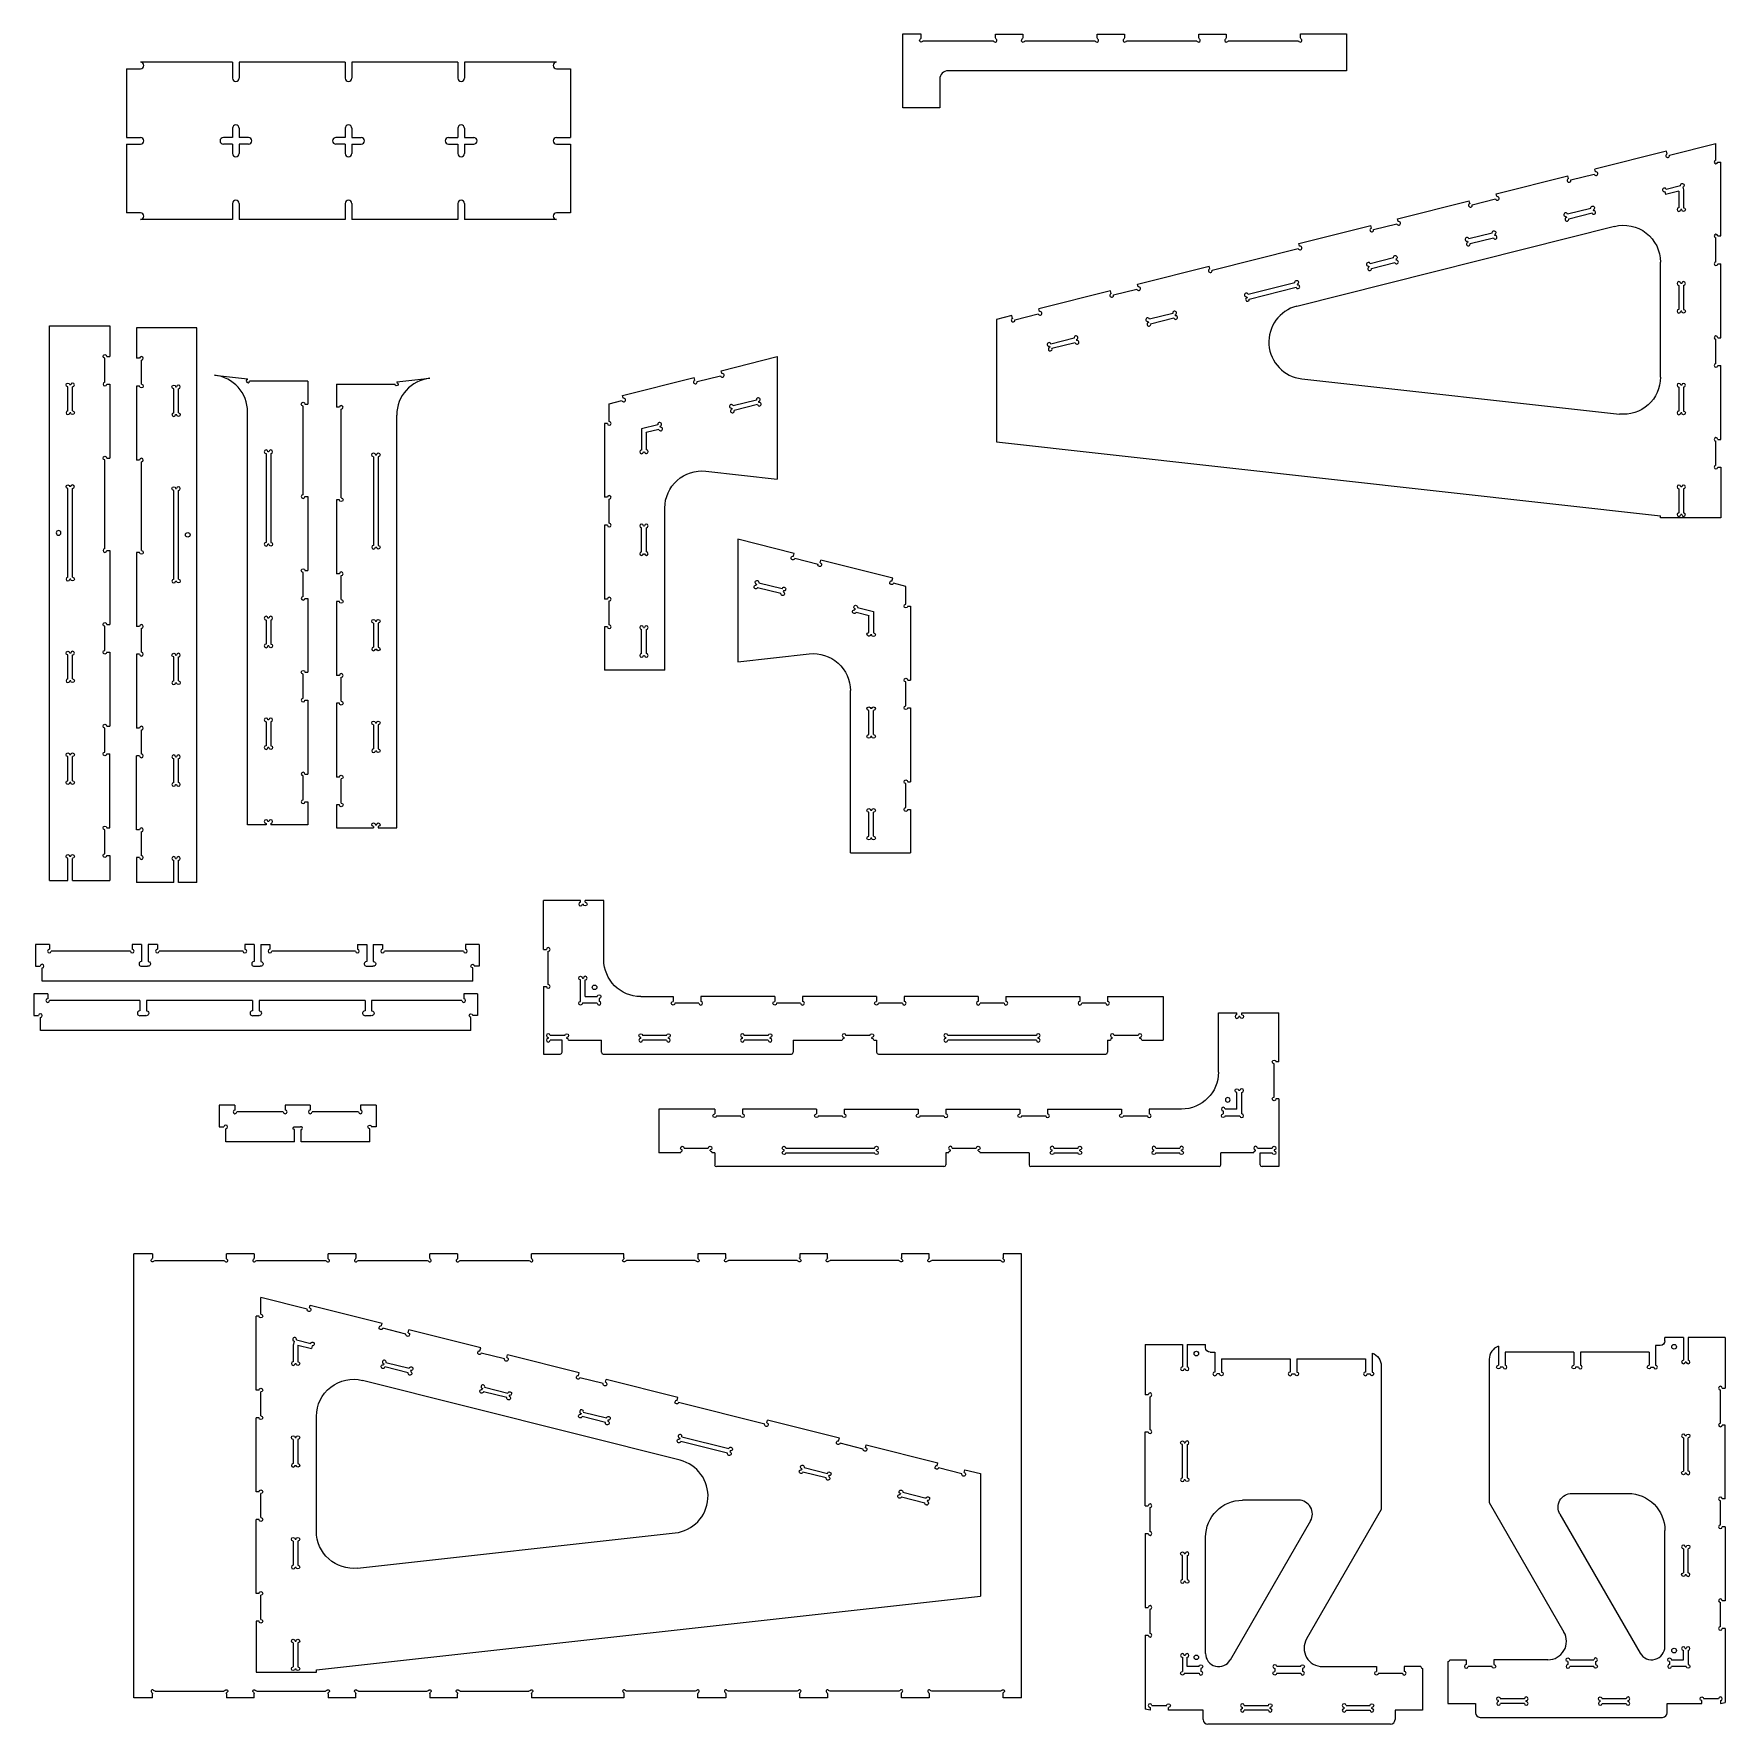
# Model space of a CAD drawing. Extents: x 304 to 4950, y 262 to 4906.
import ezdxf

# ---------------------------------------------------------------- set-up
doc = ezdxf.new("R2010")
doc.units = 0
doc.header["$LTSCALE"] = 12.7
doc.layers.add('VISIBLE', color=7, linetype='CONTINUOUS')

msp = doc.modelspace()

# ---------------------------------------------------------------- linework, layer by layer
at = {"layer": 'VISIBLE'}
for p, q in [((2690.7, 4906.3), (2740.7, 4906.3)), ((2690.7, 4703.1), (2690.7, 4906.3)), ((2740.7, 4906.3), (2740.7, 4895.4)), ((2748.8, 4887.3), (2937.4, 4887.3)), ((2945.5, 4895.4), (2945.5, 4905.5)), ((2945.5, 4905.5), (3020.1, 4905.5)), ((3020.1, 4905.5), (3020.1, 4895.4)), ((3028.2, 4887.3), (3216.8, 4887.3)), ((3224.9, 4895.4), (3224.9, 4905.5)), ((3224.9, 4905.5), (3299.5, 4905.5)), ((3299.5, 4905.5), (3299.5, 4895.4)), ((3307.6, 4887.3), (3496.2, 4887.3)), ((3504.3, 4895.4), (3504.3, 4905.5)), ((3504.3, 4905.5), (3578.9, 4905.5)), ((3578.9, 4905.5), (3578.9, 4895.4)), ((3587, 4887.3), (3775.6, 4887.3)), ((3783.7, 4895.4), (3783.7, 4906.3)), ((3783.7, 4906.3), (3909.9, 4906.3)), ((3909.9, 4906.3), (3909.9, 4804.7)), ((558.6, 4809.9), (596.7, 4809.9)), ((558.6, 4809.9), (558.6, 4621.3)), ((849.7, 4828.1), (596.7, 4828.1)), ((849.7, 4828.1), (849.7, 4784.5)), ((867.9, 4828.1), (867.9, 4784.5)), ((1159.1, 4828.1), (867.9, 4828.1)), ((1159.1, 4828.1), (1159.1, 4784.5)), ((1177.3, 4828.1), (1177.3, 4784.5)), ((1468.4, 4828.1), (1177.3, 4828.1)), ((1468.4, 4828.1), (1468.4, 4784.5)), ((1486.6, 4828.1), (1486.6, 4784.5)), ((1739.7, 4828.1), (1486.6, 4828.1)), ((1739.7, 4809.9), (1777.8, 4809.9)), ((1777.8, 4809.9), (1777.8, 4621.3)), ((3909.9, 4804.7), (2815.6, 4804.7)), ((2792.3, 4781.4), (2792.3, 4703.1)), ((2792.3, 4703.1), (2690.7, 4703.1)), ((849.7, 4646.7), (849.7, 4621.3)), ((867.9, 4646.7), (867.9, 4621.3)), ((1159.1, 4646.7), (1159.1, 4621.3)), ((1177.3, 4646.7), (1177.3, 4621.3)), ((1468.4, 4646.7), (1468.4, 4621.3)), ((1486.6, 4646.7), (1486.6, 4621.3)), ((558.6, 4621.3), (596.7, 4621.3)), ((558.6, 4603.1), (596.7, 4603.1)), ((558.6, 4603.1), (558.6, 4414.5)), ((849.7, 4621.3), (824.3, 4621.3)), ((849.7, 4603.1), (824.3, 4603.1)), ((849.7, 4603.1), (849.7, 4577.7)), ((893.3, 4621.3), (867.9, 4621.3)), ((867.9, 4603.1), (867.9, 4577.7)), ((893.3, 4603.1), (867.9, 4603.1)), ((1159.1, 4621.3), (1133.7, 4621.3)), ((1159.1, 4603.1), (1133.7, 4603.1)), ((1159.1, 4603.1), (1159.1, 4577.7)), ((1177.3, 4621.3), (1202.7, 4621.3)), ((1177.3, 4603.1), (1177.3, 4577.7)), ((1177.3, 4603.1), (1202.7, 4603.1)), ((1443, 4621.3), (1468.4, 4621.3)), ((1443, 4603.1), (1468.4, 4603.1)), ((1468.4, 4603.1), (1468.4, 4577.7)), ((1486.6, 4621.3), (1512, 4621.3)), ((1486.6, 4603.1), (1486.6, 4577.7)), ((1486.6, 4603.1), (1512, 4603.1)), ((1739.7, 4621.3), (1777.8, 4621.3)), ((1739.7, 4603.1), (1777.8, 4603.1)), ((1777.8, 4603.1), (1777.8, 4414.5)), ((4797.1, 4572.8), (4924.7, 4604.9)), ((4924.7, 4559.2), (4924.7, 4604.9)), ((4789, 4584.1), (4591.9, 4534.6)), ((4790.9, 4576.5), (4789, 4584.1)), ((4929.8, 4554.1), (4937.7, 4554.1)), ((4937.7, 4350.9), (4937.7, 4554.1)), ((4320.9, 4466.5), (4518, 4516)), ((4519.9, 4508.4), (4518, 4516)), ((4526.1, 4504.7), (4590.1, 4520.8)), ((4593.8, 4527), (4591.9, 4534.6)), ((4322.9, 4458.9), (4320.9, 4466.5)), ((4784.2, 4472.7), (4786.1, 4465)), ((4822.9, 4474.3), (4786.1, 4465)), ((4827.3, 4488.7), (4787.9, 4478.8)), ((4822.9, 4474.3), (4822.9, 4428.6)), ((4833.5, 4485.1), (4835.4, 4477.4)), ((4835.4, 4477.4), (4835.8, 4474.3)), ((4835.8, 4474.3), (4835.8, 4428.6)), ((596.7, 4414.5), (558.6, 4414.5)), ((849.7, 4439.9), (849.7, 4396.3)), ((867.9, 4439.9), (867.9, 4396.3)), ((1159.1, 4439.9), (1159.1, 4396.3)), ((1177.3, 4439.9), (1177.3, 4396.3)), ((1468.4, 4439.9), (1468.4, 4396.3)), ((1486.6, 4439.9), (1486.6, 4396.3)), ((1777.8, 4414.5), (1739.7, 4414.5)), ((4050, 4398.4), (4247, 4447.9)), ((4248.9, 4440.3), (4247, 4447.9)), ((4255.1, 4436.6), (4319.2, 4452.7)), ((4581, 4426.8), (4516.9, 4410.7)), ((4520.1, 4398.2), (4584.1, 4414.3)), ((4587.1, 4423.1), (4587.8, 4420.4)), ((4830.8, 4423.5), (4828, 4423.5)), ((849.7, 4396.3), (596.7, 4396.3)), ((1159.1, 4396.3), (867.9, 4396.3)), ((1468.4, 4396.3), (1177.3, 4396.3)), ((1739.7, 4396.3), (1486.6, 4396.3)), ((3773.3, 4158.1), (4645.7, 4377.4)), ((3779, 4330.3), (3976.1, 4379.8)), ((3978, 4372.2), (3976.1, 4379.8)), ((3984.1, 4368.5), (4048.2, 4384.6)), ((4051.9, 4390.8), (4050, 4398.4)), ((4513.2, 4404.6), (4513.9, 4401.9)), ((3780.9, 4322.7), (3779, 4330.3)), ((4242.3, 4336.5), (4242.9, 4333.8)), ((4310, 4358.7), (4245.9, 4342.6)), ((4249.1, 4330.1), (4313.1, 4346.2)), ((4316.2, 4355), (4316.8, 4352.3)), ((4924.7, 4279.8), (4924.7, 4345.8)), ((4929.8, 4350.9), (4937.7, 4350.9)), ((3540.7, 4257.1), (3777.2, 4316.5)), ((4039, 4290.6), (3975, 4274.5)), ((3978.1, 4262), (4042.2, 4278.1)), ((4045.2, 4286.9), (4045.9, 4284.2)), ((4772.1, 3962.7), (4772.1, 4278.8)), ((4929.8, 4274.7), (4937.7, 4274.7)), ((4937.7, 4071.5), (4937.7, 4274.7)), ((3335.6, 4218.9), (3532.6, 4268.4)), ((3534.6, 4260.7), (3532.6, 4268.4)), ((3971.3, 4268.4), (3972, 4265.7)), ((3261.7, 4200.3), (3064.6, 4150.7)), ((3263.6, 4192.6), (3261.7, 4200.3)), ((3269.8, 4189), (3333.8, 4205.1)), ((3337.5, 4211.2), (3335.6, 4218.9)), ((3635.7, 4184), (3636.4, 4181.3)), ((3768, 4222.5), (3639.4, 4190.2)), ((3642.6, 4177.6), (3771.2, 4210)), ((3774.2, 4218.8), (3774.9, 4216.1)), ((4822.9, 4215.2), (4822.9, 4149.2)), ((4830.8, 4220.3), (4828, 4220.3)), ((4835.8, 4215.2), (4835.8, 4149.2)), ((2998.8, 4120.8), (3062.8, 4136.9)), ((3066.5, 4143.1), (3064.6, 4150.7)), ((3432.5, 4138.2), (3368.5, 4122.1)), ((4830.8, 4144.1), (4828, 4144.1)), ((346.4, 2580.3), (346.4, 4104.3)), ((346.4, 4104.3), (512, 4104.3)), ((512, 4104.3), (512, 4020.2)), ((586.1, 4099), (586.1, 4014.8)), ((751.8, 4099), (586.1, 4099)), ((751.8, 2575), (751.8, 4099)), ((2990.7, 4132.2), (2947.8, 4121.4)), ((2947.8, 4121.4), (2947.8, 3784.9)), ((2992.6, 4124.5), (2990.7, 4132.2)), ((3364.8, 4115.9), (3365.4, 4113.2)), ((3371.6, 4109.5), (3435.7, 4125.6)), ((3438.7, 4134.5), (3439.3, 4131.8)), ((3093.8, 4047.8), (3094.5, 4045.1)), ((3161.5, 4070.1), (3097.5, 4054)), ((3164.7, 4057.5), (3100.6, 4041.4)), ((3167.7, 4066.4), (3168.4, 4063.7)), ((4924.7, 4000.4), (4924.7, 4066.4)), ((4929.8, 4071.5), (4937.7, 4071.5)), ((499, 3949.1), (499, 4015.1)), ((504.1, 4020.2), (512, 4020.2)), ((594, 4014.8), (586.1, 4014.8)), ((599.1, 3943.7), (599.1, 4009.8)), ((2191.7, 3980.7), (2345.8, 4019.5)), ((2345.8, 4019.5), (2345.8, 3683)), ((3093.7, 4035.5), (3096.7, 4035.2)), ((800.4, 3968.5), (890.8, 3958.5)), ((890.8, 3956.6), (890.8, 3958.5)), ((1056.4, 3952.3), (896.3, 3952.3)), ((1056.4, 3952.3), (1056.4, 3888.8)), ((1300.8, 3950), (1391.2, 3960)), ((1300.8, 3950), (1300.8, 3948.1)), ((1920.7, 3912.6), (2117.8, 3962.2)), ((2119.7, 3954.5), (2117.8, 3962.2)), ((2125.9, 3950.8), (2189.9, 3966.9)), ((2193.6, 3973.1), (2191.7, 3980.7)), ((3786.8, 3958.6), (4659.3, 3861.7)), ((4929.8, 3995.3), (4937.7, 3995.3)), ((4937.7, 3792.1), (4937.7, 3995.3)), ((397.2, 3870.4), (397.2, 3936.5)), ((405.1, 3941.6), (402.3, 3941.6)), ((410.1, 3870.4), (410.1, 3936.5)), ((504.1, 3944), (512, 3944)), ((512, 3944), (512, 3740.8)), ((586.1, 3938.6), (586.1, 3735.4)), ((594, 3938.6), (586.1, 3938.6)), ((688, 3865.1), (688, 3931.1)), ((693.1, 3936.2), (695.9, 3936.2)), ((701, 3865.1), (701, 3931.1)), ((1135.2, 3943.8), (1135.2, 3880.2)), ((1135.2, 3943.8), (1295.3, 3943.8)), ((1922.6, 3905), (1920.7, 3912.6)), ((4822.9, 3935.8), (4822.9, 3869.8)), ((4830.8, 3940.9), (4828, 3940.9)), ((4835.8, 3935.8), (4835.8, 3869.8)), ((405.1, 3865.4), (402.3, 3865.4)), ((693.1, 3860), (695.9, 3860)), ((890.8, 2733.1), (890.8, 3867.5)), ((1043.5, 3639.8), (1043.5, 3883.7)), ((1048.5, 3888.8), (1056.4, 3888.8)), ((1143, 3880.2), (1135.2, 3880.2)), ((1148.1, 3631.3), (1148.1, 3875.2)), ((1300.8, 2724.6), (1300.8, 3859)), ((1884.4, 3890.2), (1919, 3898.8)), ((1884.4, 3841.2), (1884.4, 3890.2)), ((2220.9, 3877.8), (2221.6, 3875.1)), ((2288.6, 3900.1), (2224.6, 3884)), ((2291.8, 3887.5), (2227.7, 3871.4)), ((2294.8, 3896.4), (2295.5, 3893.7)), ((4830.8, 3864.7), (4828, 3864.7)), ((1871.5, 3836.1), (1871.5, 3632.9)), ((1879.3, 3836.1), (1871.5, 3836.1)), ((2017.7, 3832), (1973.3, 3820.8)), ((1973.3, 3820.8), (1973.3, 3762.6)), ((2020.8, 3819.4), (1985.7, 3810.6)), ((1986.3, 3808.3), (1985.7, 3810.6)), ((2023.8, 3828.3), (2024.5, 3825.6)), ((1986.3, 3763.4), (1986.3, 3808.3)), ((2947.8, 3784.9), (4772.1, 3582.4)), ((4924.7, 3721), (4924.7, 3787)), ((4929.8, 3792.1), (4937.7, 3792.1)), ((499, 3491.9), (499, 3735.7)), ((504.1, 3740.8), (512, 3740.8)), ((594, 3735.4), (586.1, 3735.4)), ((599.1, 3486.5), (599.1, 3730.4)), ((941.6, 3753.1), (941.6, 3509.2)), ((949.5, 3758.1), (946.7, 3758.1)), ((954.6, 3753.1), (954.6, 3509.2)), ((1237, 3744.5), (1237, 3500.7)), ((1242.1, 3749.6), (1244.9, 3749.6)), ((1250, 3744.5), (1250, 3500.7)), ((1978.4, 3757.5), (1981.3, 3757.5)), ((2149.9, 3704.8), (2345.8, 3683)), ((4929.8, 3715.9), (4937.7, 3715.9)), ((4937.7, 3715.9), (4937.7, 3576.2)), ((397.2, 3413.2), (397.2, 3657.1)), ((405.1, 3662.2), (402.3, 3662.2)), ((410.1, 3413.2), (410.1, 3657.1)), ((688, 3407.9), (688, 3651.7)), ((693.1, 3656.8), (695.9, 3656.8)), ((701, 3407.9), (701, 3651.7)), ((1048.5, 3634.8), (1056.4, 3634.8)), ((1056.4, 3634.8), (1056.4, 3431.6)), ((1135.2, 3626.2), (1135.2, 3423)), ((1143, 3626.2), (1135.2, 3626.2)), ((1879.3, 3632.9), (1871.5, 3632.9)), ((1884.4, 3561.8), (1884.4, 3627.8)), ((4822.9, 3656.4), (4822.9, 3590.4)), ((4830.8, 3661.5), (4828, 3661.5)), ((4835.8, 3656.4), (4835.8, 3590.4)), ((2037.1, 3158.2), (2037.1, 3603.8)), ((4772.1, 3576.2), (4772.1, 3582.4)), ((4830.8, 3585.3), (4828, 3585.3)), ((1871.5, 3556.7), (1871.5, 3353.5)), ((1879.3, 3556.7), (1871.5, 3556.7)), ((1973.3, 3483.2), (1973.3, 3549.2)), ((1978.4, 3554.3), (1981.2, 3554.3)), ((1986.3, 3483.2), (1986.3, 3549.2)), ((4937.7, 3576.2), (4772.1, 3576.2)), ((504.1, 3486.8), (512, 3486.8)), ((512, 3486.8), (512, 3283.6)), ((949.5, 3504.1), (946.7, 3504.1)), ((1242.1, 3495.6), (1244.9, 3495.6)), ((2392.1, 3478.7), (2237.9, 3517.5)), ((2237.9, 3517.5), (2237.9, 3181)), ((586.1, 3481.4), (586.1, 3278.2)), ((594, 3481.4), (586.1, 3481.4)), ((1978.4, 3478.1), (1981.2, 3478.1)), ((2390.1, 3471.1), (2392.1, 3478.7)), ((2457.9, 3448.8), (2393.8, 3464.9)), ((2464.1, 3452.5), (2466, 3460.2)), ((2663, 3410.6), (2466, 3460.2)), ((405.1, 3408.2), (402.3, 3408.2)), ((693.1, 3402.8), (695.9, 3402.8)), ((1043.5, 3360.4), (1043.5, 3426.5)), ((1048.5, 3431.6), (1056.4, 3431.6)), ((1143, 3423), (1135.2, 3423)), ((1148.1, 3351.9), (1148.1, 3418)), ((2289, 3394.4), (2288.3, 3391.7)), ((2295.1, 3398.1), (2359.2, 3382)), ((2661.1, 3403), (2663, 3410.6)), ((2699.4, 3388.1), (2664.8, 3396.8)), ((1048.5, 3355.4), (1056.4, 3355.4)), ((1056.4, 3355.4), (1056.4, 3152.2)), ((1135.2, 3346.8), (1135.2, 3143.6)), ((1143, 3346.8), (1135.2, 3346.8)), ((1879.3, 3353.5), (1871.5, 3353.5)), ((1884.4, 3282.4), (1884.4, 3348.4)), ((2292, 3385.5), (2356, 3369.4)), ((2362.9, 3375.8), (2362.2, 3373.1)), ((2699.4, 3339.2), (2699.4, 3388.1)), ((949.5, 3300.9), (946.7, 3300.9)), ((2559.9, 3326.3), (2559.3, 3323.6)), ((2563, 3317.4), (2598.1, 3308.6)), ((2566.1, 3330), (2610.5, 3318.8)), ((2597.5, 3306.3), (2598.1, 3308.6)), ((2597.5, 3261.4), (2597.5, 3306.3)), ((2610.5, 3318.8), (2610.5, 3260.5)), ((2704.4, 3334.1), (2712.3, 3334.1)), ((2712.3, 3334.1), (2712.3, 3130.9)), ((499, 3212.5), (499, 3278.5)), ((504.1, 3283.6), (512, 3283.6)), ((594, 3278.2), (586.1, 3278.2)), ((599.1, 3207.1), (599.1, 3273.2)), ((941.6, 3295.9), (941.6, 3229.8)), ((954.6, 3295.9), (954.6, 3229.8)), ((1237, 3287.3), (1237, 3221.3)), ((1242.1, 3292.4), (1244.9, 3292.4)), ((1250, 3287.3), (1250, 3221.3)), ((1871.5, 3277.3), (1871.5, 3158.2)), ((1879.3, 3277.3), (1871.5, 3277.3)), ((1973.3, 3203.8), (1973.3, 3269.8)), ((1978.4, 3274.9), (1981.2, 3274.9)), ((1986.3, 3203.8), (1986.3, 3269.8)), ((2605.4, 3255.5), (2602.5, 3255.5)), ((504.1, 3207.4), (512, 3207.4)), ((512, 3207.4), (512, 3004.2)), ((949.5, 3224.7), (946.7, 3224.7)), ((1242.1, 3216.2), (1244.9, 3216.2)), ((397.2, 3133.8), (397.2, 3199.9)), ((405.1, 3205), (402.3, 3205)), ((410.1, 3133.8), (410.1, 3199.9)), ((586.1, 3202), (586.1, 2998.8)), ((594, 3202), (586.1, 3202)), ((688, 3128.5), (688, 3194.5)), ((693.1, 3199.6), (695.9, 3199.6)), ((701, 3128.5), (701, 3194.5)), ((1978.4, 3198.7), (1981.2, 3198.7)), ((2237.9, 3181), (2433.9, 3202.8)), ((405.1, 3128.8), (402.3, 3128.8)), ((693.1, 3123.4), (695.9, 3123.4)), ((1043.5, 3081), (1043.5, 3147.1)), ((1048.5, 3152.2), (1056.4, 3152.2)), ((1143, 3143.6), (1135.2, 3143.6)), ((1148.1, 3072.5), (1148.1, 3138.6)), ((2037.1, 3158.2), (1871.5, 3158.2)), ((2699.4, 3059.8), (2699.4, 3125.8)), ((2704.4, 3130.9), (2712.3, 3130.9)), ((1048.5, 3076), (1056.4, 3076)), ((1056.4, 3076), (1056.4, 2872.8)), ((1135.2, 3067.4), (1135.2, 2864.2)), ((1143, 3067.4), (1135.2, 3067.4)), ((2546.7, 2656.2), (2546.7, 3101.8)), ((949.5, 3021.5), (946.7, 3021.5)), ((2597.5, 2981.1), (2597.5, 3047.2)), ((2605.4, 3052.3), (2602.6, 3052.3)), ((2610.5, 2981.1), (2610.5, 3047.2)), ((2704.4, 3054.7), (2712.3, 3054.7)), ((2712.3, 3054.7), (2712.3, 2851.5)), ((499, 2933.1), (499, 2999.1)), ((504.1, 3004.2), (512, 3004.2)), ((594, 2998.8), (586.1, 2998.8)), ((599.1, 2927.7), (599.1, 2993.8)), ((941.6, 3016.5), (941.6, 2950.4)), ((954.6, 3016.5), (954.6, 2950.4)), ((1237, 3007.9), (1237, 2941.9)), ((1242.1, 3013), (1244.9, 3013)), ((1250, 3007.9), (1250, 2941.9)), ((2605.4, 2976.1), (2602.6, 2976.1)), ((504.1, 2928), (512, 2928)), ((512, 2724.8), (512, 2928)), ((949.5, 2945.3), (946.7, 2945.3)), ((1242.1, 2936.8), (1244.9, 2936.8)), ((397.2, 2854.4), (397.2, 2920.5)), ((405.1, 2925.6), (402.3, 2925.6)), ((410.1, 2854.4), (410.1, 2920.5)), ((586.1, 2719.4), (586.1, 2922.6)), ((594, 2922.6), (586.1, 2922.6)), ((688, 2849.1), (688, 2915.1)), ((693.1, 2920.2), (695.9, 2920.2)), ((701, 2849.1), (701, 2915.1)), ((405.1, 2849.4), (402.3, 2849.4)), ((693.1, 2844), (695.9, 2844)), ((1043.5, 2801.6), (1043.5, 2867.7)), ((1048.5, 2872.8), (1056.4, 2872.8)), ((1143, 2864.2), (1135.2, 2864.2)), ((1148.1, 2793.1), (1148.1, 2859.2)), ((2699.4, 2780.4), (2699.4, 2846.4)), ((2704.4, 2851.5), (2712.3, 2851.5)), ((1048.5, 2796.6), (1056.4, 2796.6)), ((1056.4, 2796.6), (1056.4, 2733.1)), ((1135.2, 2788), (1135.2, 2724.6)), ((1143, 2788), (1135.2, 2788)), ((949.5, 2742.1), (946.7, 2742.1)), ((2597.5, 2701.7), (2597.5, 2767.8)), ((2605.4, 2772.9), (2602.6, 2772.9)), ((2610.5, 2701.7), (2610.5, 2767.8)), ((2704.4, 2775.3), (2712.3, 2775.3)), ((2712.3, 2775.3), (2712.3, 2656.2)), ((499, 2653.7), (499, 2719.7)), ((504.1, 2724.8), (512, 2724.8)), ((594, 2719.4), (586.1, 2719.4)), ((599.1, 2648.3), (599.1, 2714.4)), ((941.6, 2733.1), (890.8, 2733.1)), ((941.6, 2737.1), (941.6, 2733.1)), ((954.6, 2737.1), (954.6, 2733.1)), ((1056.4, 2733.1), (954.6, 2733.1)), ((1135.2, 2724.6), (1237, 2724.6)), ((1237, 2728.5), (1237, 2724.6)), ((1242.1, 2733.6), (1244.9, 2733.6)), ((1250, 2728.5), (1250, 2724.6)), ((1250, 2724.6), (1300.8, 2724.6)), ((2605.4, 2696.7), (2602.6, 2696.7)), ((504.1, 2648.6), (512, 2648.6)), ((512, 2648.6), (512, 2580.3)), ((2546.7, 2656.2), (2712.3, 2656.2)), ((397.2, 2580.3), (397.2, 2641.1)), ((405.1, 2646.2), (402.3, 2646.2)), ((410.1, 2580.3), (410.1, 2641.1)), ((586.1, 2643.2), (586.1, 2575)), ((594, 2643.2), (586.1, 2643.2)), ((688, 2575), (688, 2635.7)), ((693.1, 2640.8), (695.9, 2640.8)), ((701, 2575), (701, 2635.7)), ((346.4, 2580.3), (397.2, 2580.3)), ((410.1, 2580.3), (512, 2580.3)), ((688, 2575), (586.1, 2575)), ((751.8, 2575), (701, 2575)), ((1703.8, 2390.7), (1703.8, 2525.7)), ((1805.7, 2525.7), (1703.8, 2525.7)), ((1805.7, 2520.4), (1805.7, 2525.7)), ((1810.8, 2515.3), (1813.6, 2515.3)), ((1818.6, 2520.4), (1818.6, 2525.7)), ((1869.4, 2525.7), (1818.6, 2525.7)), ((1869.4, 2362.9), (1869.4, 2525.7)), ((308.2, 2404.6), (308.2, 2345.1)), ((346.3, 2404.6), (308.2, 2404.6)), ((346.3, 2404.6), (346.3, 2391.4)), ((568.9, 2386.4), (351.4, 2386.4)), ((574, 2404.6), (574, 2391.4)), ((599.4, 2404.6), (574, 2404.6)), ((599.4, 2404.6), (599.4, 2358)), ((617.6, 2404.6), (617.6, 2358)), ((643, 2404.6), (617.6, 2404.6)), ((643, 2404.6), (643, 2391.4)), ((878.3, 2386.4), (648.1, 2386.4)), ((883.3, 2404.6), (883.3, 2391.4)), ((908.7, 2404.6), (883.3, 2404.6)), ((908.7, 2404.6), (908.7, 2358)), ((926.9, 2404.6), (926.9, 2358)), ((926.9, 2404.6), (952.3, 2404.6)), ((952.3, 2404.6), (952.3, 2391.4)), ((1187.6, 2386.4), (957.4, 2386.4)), ((1192.7, 2404.6), (1192.7, 2391.4)), ((1192.7, 2404.6), (1218.1, 2404.6)), ((1218.1, 2404.6), (1218.1, 2358)), ((1236.3, 2404.6), (1236.3, 2358)), ((1236.3, 2404.6), (1261.7, 2404.6)), ((1261.7, 2404.6), (1261.7, 2391.4)), ((1484.3, 2386.4), (1266.8, 2386.4)), ((1489.3, 2404.6), (1489.3, 2391.4)), ((1527.4, 2404.6), (1489.3, 2404.6)), ((1527.4, 2404.6), (1527.4, 2345.1)), ((1703.8, 2390.7), (1711.7, 2390.7)), ((1716.8, 2294.2), (1716.8, 2385.7)), ((308.2, 2345.1), (321.4, 2345.1)), ((326.4, 2303.8), (326.4, 2340)), ((601.2, 2345.1), (615.8, 2345.1)), ((910.5, 2345.1), (925.1, 2345.1)), ((1219.9, 2345.1), (1234.5, 2345.1)), ((1509.2, 2303.8), (1509.2, 2340)), ((1527.4, 2345.1), (1514.3, 2345.1)), ((1509.2, 2303.8), (326.4, 2303.8)), ((1703.8, 2289.1), (1703.8, 2103.1)), ((1703.8, 2289.1), (1711.7, 2289.1)), ((1805.7, 2248.2), (1805.7, 2307)), ((1810.8, 2312.1), (1813.6, 2312.1)), ((1818.6, 2261.3), (1818.6, 2307)), ((303.7, 2268.5), (303.7, 2209)), ((341.8, 2268.5), (303.7, 2268.5)), ((341.8, 2268.5), (341.8, 2255.4)), ((594.8, 2250.3), (346.8, 2250.3)), ((594.8, 2250.3), (594.8, 2222)), ((613, 2250.3), (613, 2222)), ((904.2, 2250.3), (613, 2250.3)), ((904.2, 2250.3), (904.2, 2222)), ((1213.5, 2250.3), (922.4, 2250.3)), ((922.4, 2250.3), (922.4, 2222)), ((1213.5, 2250.3), (1213.5, 2222)), ((1231.7, 2250.3), (1231.7, 2222)), ((1479.7, 2250.3), (1231.7, 2250.3)), ((1484.8, 2268.5), (1484.8, 2255.4)), ((1522.9, 2268.5), (1484.8, 2268.5)), ((1522.9, 2268.5), (1522.9, 2209)), ((1851.4, 2243.1), (1810.8, 2243.1)), ((1818.6, 2261.3), (1851.4, 2261.3)), ((1856.5, 2256.2), (1856.5, 2248.2)), ((1971, 2261.3), (2059.7, 2261.3)), ((2059.7, 2261.3), (2059.7, 2248.2)), ((2130.8, 2243.1), (2064.8, 2243.1)), ((2135.9, 2261.3), (2135.9, 2248.2)), ((2339.1, 2261.3), (2135.9, 2261.3)), ((2339.1, 2261.3), (2339.1, 2248.2)), ((2410.2, 2243.1), (2344.2, 2243.1)), ((2415.3, 2261.3), (2415.3, 2248.2)), ((2618.5, 2261.3), (2415.3, 2261.3)), ((2618.5, 2261.3), (2618.5, 2248.2)), ((2689.6, 2243.1), (2623.6, 2243.1)), ((2694.7, 2261.3), (2694.7, 2248.2)), ((2897.9, 2261.3), (2694.7, 2261.3)), ((2897.9, 2261.3), (2897.9, 2248.2)), ((2969, 2243.1), (2903, 2243.1)), ((2974.1, 2261.3), (2974.1, 2248.2)), ((2974.1, 2261.3), (3177.3, 2261.3)), ((3177.3, 2261.3), (3177.3, 2248.2)), ((3248.4, 2243.1), (3182.4, 2243.1)), ((3253.5, 2261.3), (3253.5, 2248.2)), ((3253.5, 2261.3), (3406.5, 2261.3)), ((3406.5, 2261.3), (3406.5, 2141.2)), ((303.7, 2209), (316.8, 2209)), ((321.9, 2167.7), (321.9, 2203.9)), ((596.6, 2209), (611.2, 2209)), ((906, 2209), (920.6, 2209)), ((1215.3, 2209), (1229.9, 2209)), ((1504.6, 2167.7), (1504.6, 2203.9)), ((1522.9, 2209), (1509.7, 2209)), ((3558, 2053.8), (3558, 2216.6)), ((3558, 2216.6), (3608.8, 2216.6)), ((3608.8, 2211.3), (3608.8, 2216.6)), ((3616.7, 2206.2), (3613.9, 2206.2)), ((3621.8, 2211.3), (3621.8, 2216.6)), ((3621.8, 2216.6), (3723.6, 2216.6)), ((3723.6, 2081.7), (3723.6, 2216.6)), ((1504.6, 2167.7), (321.9, 2167.7)), ((1716.8, 2149.1), (1716.8, 2146.3)), ((1762.5, 2154.2), (1721.9, 2154.2)), ((1754.9, 2141.2), (1721.9, 2141.2)), ((1754.9, 2108.2), (1754.9, 2141.2)), ((1767.6, 2146.3), (1767.6, 2149.1)), ((1772.7, 2141.2), (1862.8, 2141.2)), ((1862.8, 2108.2), (1862.8, 2141.2)), ((1970.8, 2146.3), (1970.8, 2149.1)), ((2041.9, 2154.2), (1975.9, 2154.2)), ((2041.9, 2141.2), (1975.9, 2141.2)), ((2047, 2146.3), (2047, 2149.1)), ((2250.2, 2146.3), (2250.2, 2149.1)), ((2321.3, 2154.2), (2255.3, 2154.2)), ((2321.3, 2141.2), (2255.3, 2141.2)), ((2326.4, 2146.3), (2326.4, 2149.1)), ((2389.9, 2141.2), (2524.5, 2141.2)), ((2389.9, 2141.2), (2389.9, 2108.2)), ((2529.6, 2146.3), (2529.6, 2149.1)), ((2600.7, 2154.2), (2534.7, 2154.2)), ((2605.8, 2146.3), (2605.8, 2149.1)), ((2610.9, 2141.2), (2618.5, 2141.2)), ((2618.5, 2141.2), (2618.5, 2108.2)), ((2809, 2146.3), (2809, 2149.1)), ((3057.9, 2154.2), (2814.1, 2154.2)), ((3057.9, 2141.2), (2814.1, 2141.2)), ((3063, 2146.3), (3063, 2149.1)), ((3253.5, 2141.2), (3261.1, 2141.2)), ((3253.5, 2141.2), (3253.5, 2108.2)), ((3266.2, 2146.3), (3266.2, 2149.1)), ((3337.3, 2154.2), (3271.3, 2154.2)), ((3342.4, 2146.3), (3342.4, 2149.1)), ((3347.5, 2141.2), (3406.5, 2141.2)), ((1703.8, 2103.1), (1749.8, 2103.1)), ((1867.9, 2103.1), (2384.8, 2103.1)), ((2623.6, 2103.1), (3248.4, 2103.1)), ((3710.7, 1985.2), (3710.7, 2076.6)), ((3723.6, 2081.7), (3715.7, 2081.7)), ((3608.8, 1952.2), (3608.8, 1998)), ((3616.7, 2003), (3613.9, 2003)), ((3621.8, 1939.1), (3621.8, 1998)), ((812.7, 1962.7), (812.7, 1903.2)), ((856.3, 1962.7), (812.7, 1962.7)), ((856.3, 1962.7), (856.3, 1949.5)), ((994.1, 1962.7), (994.1, 1949.5)), ((1063.1, 1962.7), (994.1, 1962.7)), ((1063.1, 1962.7), (1063.1, 1949.5)), ((1200.9, 1962.7), (1200.9, 1949.5)), ((1244.5, 1962.7), (1200.9, 1962.7)), ((1244.5, 1962.7), (1244.5, 1903.2)), ((2021, 1952.2), (2021, 1832.2)), ((2174, 1952.2), (2021, 1952.2)), ((2174, 1952.2), (2174, 1939.1)), ((2250.2, 1952.2), (2250.2, 1939.1)), ((2453.4, 1952.2), (2250.2, 1952.2)), ((2453.4, 1952.2), (2453.4, 1939.1)), ((2529.6, 1952.2), (2529.6, 1939.1)), ((2529.6, 1952.2), (2732.8, 1952.2)), ((2732.8, 1952.2), (2732.8, 1939.1)), ((2809, 1952.2), (2809, 1939.1)), ((2809, 1952.2), (3012.2, 1952.2)), ((3012.2, 1952.2), (3012.2, 1939.1)), ((3088.4, 1952.2), (3088.4, 1939.1)), ((3088.4, 1952.2), (3291.6, 1952.2)), ((3291.6, 1952.2), (3291.6, 1939.1)), ((3367.8, 1952.2), (3367.8, 1939.1)), ((3456.4, 1952.2), (3367.8, 1952.2)), ((3608.8, 1952.2), (3576, 1952.2)), ((3723.6, 1980.1), (3715.7, 1980.1)), ((3723.6, 1980.1), (3723.6, 1794.1)), ((989, 1944.5), (861.4, 1944.5)), ((1195.8, 1944.5), (1068.2, 1944.5)), ((2179, 1934), (2245.1, 1934)), ((2458.4, 1934), (2524.5, 1934)), ((2737.8, 1934), (2803.9, 1934)), ((3017.2, 1934), (3083.3, 1934)), ((3296.6, 1934), (3362.7, 1934)), ((3571, 1947.2), (3571, 1939.1)), ((3576, 1934), (3616.7, 1934)), ((812.7, 1903.2), (825.8, 1903.2)), ((830.9, 1861.9), (830.9, 1898.1)), ((1019.5, 1861.9), (830.9, 1861.9)), ((1019.5, 1861.9), (1019.5, 1895.8)), ((1020.8, 1903.2), (1036.5, 1903.2)), ((1037.7, 1861.9), (1037.7, 1895.8)), ((1226.3, 1861.9), (1037.7, 1861.9)), ((1226.3, 1861.9), (1226.3, 1898.1)), ((1244.5, 1903.2), (1231.4, 1903.2)), ((2080, 1832.2), (2021, 1832.2)), ((2085.1, 1837.3), (2085.1, 1840.1)), ((2090.1, 1845.1), (2156.2, 1845.1)), ((2161.3, 1837.3), (2161.3, 1840.1)), ((2174, 1832.2), (2166.3, 1832.2)), ((2174, 1832.2), (2174, 1799.2)), ((2364.5, 1837.3), (2364.5, 1840.1)), ((2369.5, 1845.1), (2613.4, 1845.1)), ((2369.5, 1832.2), (2613.4, 1832.2)), ((2618.5, 1837.3), (2618.5, 1840.1)), ((2816.6, 1832.2), (2809, 1832.2)), ((2809, 1832.2), (2809, 1799.2)), ((2821.7, 1837.3), (2821.7, 1840.1)), ((2826.7, 1845.1), (2892.8, 1845.1)), ((2897.9, 1837.3), (2897.9, 1840.1)), ((3037.6, 1832.2), (2902.9, 1832.2)), ((3037.6, 1832.2), (3037.6, 1799.2)), ((3101.1, 1837.3), (3101.1, 1840.1)), ((3106.1, 1845.1), (3172.2, 1845.1)), ((3106.1, 1832.2), (3172.2, 1832.2)), ((3177.3, 1837.3), (3177.3, 1840.1)), ((3380.5, 1837.3), (3380.5, 1840.1)), ((3385.5, 1845.1), (3451.6, 1845.1)), ((3385.5, 1832.2), (3451.6, 1832.2)), ((3456.7, 1837.3), (3456.7, 1840.1)), ((3654.8, 1832.2), (3564.6, 1832.2)), ((3564.6, 1799.2), (3564.6, 1832.2)), ((3659.9, 1837.3), (3659.9, 1840.1)), ((3664.9, 1845.1), (3705.6, 1845.1)), ((3672.6, 1799.2), (3672.6, 1832.2)), ((3672.6, 1832.2), (3705.6, 1832.2)), ((3710.7, 1840.1), (3710.7, 1837.3)), ((2803.9, 1794.1), (2179, 1794.1)), ((3559.5, 1794.1), (3042.6, 1794.1)), ((3723.6, 1794.1), (3677.6, 1794.1)), ((578.7, 335), (578.7, 1554.2)), ((629.5, 1554.2), (578.7, 1554.2)), ((629.5, 1554.2), (629.5, 1543.2)), ((636.8, 1535.9), (825.4, 1535.9)), ((832.7, 1543.2), (832.7, 1554.2)), ((908.9, 1554.2), (832.7, 1554.2)), ((908.9, 1554.2), (908.9, 1543.2)), ((916.2, 1535.9), (1104.8, 1535.9)), ((1112.1, 1543.2), (1112.1, 1554.2)), ((1188.3, 1554.2), (1112.1, 1554.2)), ((1188.3, 1554.2), (1188.3, 1543.2)), ((1195.6, 1535.9), (1384.2, 1535.9)), ((1391.5, 1543.2), (1391.5, 1554.2)), ((1467.7, 1554.2), (1391.5, 1554.2)), ((1467.7, 1554.2), (1467.7, 1543.2)), ((1475, 1535.9), (1663.6, 1535.9)), ((1670.9, 1543.2), (1670.9, 1554.2)), ((1924.9, 1554.2), (1670.9, 1554.2)), ((1924.9, 1543.2), (1924.9, 1554.2)), ((2120.8, 1535.9), (1932.2, 1535.9)), ((2128.1, 1554.2), (2128.1, 1543.2)), ((2204.3, 1554.2), (2128.1, 1554.2)), ((2204.3, 1543.2), (2204.3, 1554.2)), ((2400.2, 1535.9), (2211.6, 1535.9)), ((2407.5, 1554.2), (2407.5, 1543.2)), ((2483.7, 1554.2), (2407.5, 1554.2)), ((2483.7, 1543.2), (2483.7, 1554.2)), ((2679.6, 1535.9), (2491, 1535.9)), ((2686.9, 1554.2), (2686.9, 1543.2)), ((2763.1, 1554.2), (2686.9, 1554.2)), ((2763.1, 1543.2), (2763.1, 1554.2)), ((2959, 1535.9), (2770.4, 1535.9)), ((2966.3, 1554.2), (2966.3, 1543.2)), ((3017.1, 1554.2), (2966.3, 1554.2)), ((3017.1, 335), (3017.1, 1554.2)), ((927.4, 1388.6), (927.4, 1434.3)), ((1055, 1402.2), (927.4, 1434.3)), ((1061.2, 1405.9), (1063.1, 1413.5)), ((1063.1, 1413.5), (1260.2, 1364)), ((914.4, 1180.3), (914.4, 1383.5)), ((922.3, 1383.5), (914.4, 1383.5)), ((1258.3, 1356.4), (1260.2, 1364)), ((1326, 1334.1), (1262, 1350.2)), ((1016.7, 1306.8), (1016.3, 1303.7)), ((1016.3, 1303.7), (1016.3, 1258)), ((1018.6, 1314.5), (1016.7, 1306.8)), ((1024.8, 1318.1), (1064.2, 1308.2)), ((1029.2, 1303.7), (1066, 1294.4)), ((1029.2, 1303.7), (1029.2, 1258)), ((1067.9, 1302.1), (1066, 1294.4)), ((1332.2, 1337.8), (1334.1, 1345.4)), ((1531.2, 1295.9), (1334.1, 1345.4)), ((3357, 1305.8), (3357, 1167.2)), ((3357, 1305.8), (3458.8, 1305.8)), ((3458.8, 1305.8), (3458.8, 1243.8)), ((3471.8, 1305.8), (3471.8, 1243.8)), ((3471.8, 1305.8), (3522.6, 1305.8)), ((3522.6, 1296.9), (3522.6, 1305.8)), ((4758.9, 1302.9), (4758.9, 1248.5)), ((4771.6, 1302.9), (4758.9, 1302.9)), ((4835.1, 1324.6), (4784.3, 1324.6)), ((4784.3, 1315.6), (4784.3, 1324.6)), ((4835.1, 1324.6), (4835.1, 1262.5)), ((4848.1, 1324.6), (4848.1, 1262.5)), ((4949.9, 1324.6), (4848.1, 1324.6)), ((4949.9, 1324.6), (4949.9, 1185.9)), ((1271.1, 1256.2), (1335.2, 1240.1)), ((1529.3, 1288.3), (1531.2, 1295.9)), ((1597, 1266), (1532.9, 1282.1)), ((1603.2, 1269.7), (1605.1, 1277.3)), ((1802.1, 1227.8), (1605.1, 1277.3)), ((3535.3, 1284.2), (3548, 1284.2)), ((3548, 1284.2), (3548, 1229.8)), ((3566.2, 1266), (3566.2, 1229.8)), ((3566.2, 1266), (3754.8, 1266)), ((3754.8, 1266), (3754.8, 1229.8)), ((3773, 1266), (3773, 1229.8)), ((3773, 1266), (3961.6, 1266)), ((3961.6, 1266), (3961.6, 1229.8)), ((3979.8, 1282), (3979.8, 1229.8)), ((4301.7, 1264.8), (4301.7, 871.1)), ((4327.1, 1300.7), (4327.1, 1248.5)), ((4345.3, 1284.7), (4345.3, 1248.5)), ((4533.9, 1284.7), (4345.3, 1284.7)), ((4533.9, 1284.7), (4533.9, 1248.5)), ((4552.1, 1284.7), (4552.1, 1248.5)), ((4740.7, 1284.7), (4552.1, 1284.7)), ((4740.7, 1284.7), (4740.7, 1248.5)), ((4843, 1257.4), (4840.2, 1257.4)), ((1021.3, 1252.9), (1024.1, 1252.9)), ((1265, 1252.5), (1264.3, 1249.8)), ((1332, 1227.6), (1268, 1243.7)), ((1338.9, 1234), (1338.2, 1231.3)), ((1800.2, 1220.2), (1802.1, 1227.8)), ((1868, 1197.9), (1803.9, 1214)), ((1874.1, 1201.6), (1876, 1209.2)), ((2073.1, 1159.7), (1876, 1209.2)), ((3463.9, 1238.7), (3466.7, 1238.7)), ((3561.1, 1224.7), (3553.1, 1224.7)), ((3759.9, 1224.7), (3767.9, 1224.7)), ((3966.7, 1224.7), (3974.7, 1224.7)), ((4005.2, 1246.1), (4005.2, 852.4)), ((4340.3, 1243.4), (4332.2, 1243.4)), ((4547.1, 1243.4), (4539, 1243.4)), ((4745.8, 1243.4), (4753.8, 1243.4)), ((922.3, 1180.3), (914.4, 1180.3)), ((927.4, 1109.2), (927.4, 1175.2)), ((2078.8, 987.5), (1206.4, 1206.8)), ((1536, 1184.4), (1535.3, 1181.7)), ((1603, 1159.5), (1539, 1175.6)), ((1542.1, 1188.1), (1606.2, 1172)), ((1609.9, 1165.9), (1609.2, 1163.1)), ((3364.9, 1167.2), (3357, 1167.2)), ((3369.9, 1070.6), (3369.9, 1162.1)), ((4937, 1089.4), (4937, 1180.8)), ((4942.1, 1185.9), (4949.9, 1185.9)), ((1806.9, 1116.3), (1806.2, 1113.6)), ((1813.1, 1120), (1877.1, 1103.9)), ((2071.2, 1152), (2073.1, 1159.7)), ((2311.4, 1086.4), (2074.9, 1145.9)), ((914.4, 900.9), (914.4, 1104.1)), ((922.3, 1104.1), (914.4, 1104.1)), ((1080, 792.1), (1080, 1108.2)), ((1874, 1091.4), (1809.9, 1107.5)), ((1880.8, 1097.8), (1880.1, 1095)), ((2317.5, 1090.1), (2319.5, 1097.8)), ((2516.5, 1048.2), (2319.5, 1097.8)), ((4949.9, 1084.3), (4942.1, 1084.3)), ((4949.9, 881.1), (4949.9, 1084.3)), ((1016.3, 1044.6), (1016.3, 978.6)), ((1021.3, 1049.7), (1024.1, 1049.7)), ((1029.2, 1044.6), (1029.2, 978.6)), ((2077.9, 1048.2), (2077.2, 1045.5)), ((2209.5, 1007), (2080.9, 1039.3)), ((2084.1, 1051.9), (2212.7, 1019.6)), ((2514.6, 1040.6), (2516.5, 1048.2)), ((2582.3, 1018.3), (2518.3, 1034.4)), ((2588.5, 1022), (2590.4, 1029.7)), ((2590.4, 1029.7), (2787.5, 980.1)), ((3357, 862.4), (3357, 1065.6)), ((3357, 1065.6), (3364.9, 1065.6)), ((3458.8, 939), (3458.8, 1030.4)), ((3463.9, 1035.5), (3466.7, 1035.5)), ((3471.8, 1030.4), (3471.8, 939)), ((4835.1, 1049.2), (4835.1, 957.7)), ((4843, 1054.2), (4840.2, 1054.2)), ((4848.1, 957.7), (4848.1, 1049.2)), ((2216.4, 1013.4), (2215.7, 1010.7)), ((2785.6, 972.5), (2787.5, 980.1)), ((1021.3, 973.5), (1024.1, 973.5)), ((2413.4, 963.9), (2412.8, 961.2)), ((2480.5, 938.9), (2416.4, 955)), ((2419.6, 967.6), (2483.6, 951.5)), ((2487.3, 945.3), (2486.7, 942.6)), ((2853.3, 950.2), (2789.3, 966.3)), ((2859.5, 953.9), (2861.4, 961.6)), ((2861.4, 961.6), (2904.3, 950.8)), ((2904.3, 950.8), (2904.3, 614.3)), ((3466.7, 933.9), (3463.9, 933.9)), ((4840.2, 952.6), (4843, 952.6)), ((922.3, 900.9), (914.4, 900.9)), ((927.4, 829.8), (927.4, 895.8)), ((2684.4, 895.8), (2683.7, 893.1)), ((2687.4, 886.9), (2751.5, 870.8)), ((2690.6, 899.5), (2754.6, 883.4)), ((4529, 896.5), (4682.7, 896.5)), ((2755.5, 864.6), (2758.4, 864.9)), ((2758.3, 877.2), (2757.6, 874.5)), ((3357, 862.4), (3364.9, 862.4)), ((3369.9, 791.2), (3369.9, 857.3)), ((3777.9, 877.8), (3624.2, 877.8)), ((4005.2, 852.4), (3799.9, 496.8)), ((4301.7, 871.1), (4507, 515.5)), ((4496, 839.4), (4716.5, 457.5)), ((4937, 810), (4937, 876)), ((4949.9, 881.1), (4942.1, 881.1)), ((914.4, 621.5), (914.4, 824.7)), ((922.3, 824.7), (914.4, 824.7)), ((3810.9, 820.6), (3590.4, 438.7)), ((4784.3, 475.7), (4784.3, 794.9)), ((4949.9, 804.9), (4942.1, 804.9)), ((4949.9, 804.9), (4949.9, 601.7)), ((1016.3, 765.2), (1016.3, 699.2)), ((1021.3, 770.3), (1024.1, 770.3)), ((1029.2, 765.2), (1029.2, 699.2)), ((1192.8, 691.1), (2065.3, 788)), ((3357, 786.2), (3357, 583)), ((3357, 786.2), (3364.9, 786.2)), ((3522.6, 456.9), (3522.6, 776.2)), ((4835.1, 744.4), (4835.1, 678.3)), ((4840.2, 749.4), (4843, 749.4)), ((4848.1, 678.3), (4848.1, 744.4)), ((3458.8, 659.6), (3458.8, 725.6)), ((3466.7, 730.7), (3463.9, 730.7)), ((3471.8, 725.6), (3471.8, 659.6)), ((1021.3, 694.1), (1024.1, 694.1)), ((3466.7, 654.5), (3463.9, 654.5)), ((4840.2, 673.2), (4843, 673.2)), ((922.3, 621.5), (914.4, 621.5)), ((927.4, 550.4), (927.4, 616.4)), ((1080, 411.8), (2904.3, 614.3)), ((3357, 583), (3364.9, 583)), ((3369.9, 511.8), (3369.9, 577.9)), ((4937, 530.6), (4937, 596.6)), ((4949.9, 601.7), (4942.1, 601.7)), ((914.4, 545.3), (914.4, 405.6)), ((922.3, 545.3), (914.4, 545.3)), ((4949.9, 525.5), (4942.1, 525.5)), ((4949.9, 525.5), (4949.9, 322.3)), ((1016.3, 485.8), (1016.3, 419.8)), ((1021.3, 490.9), (1024.1, 490.9)), ((1029.2, 485.8), (1029.2, 419.8)), ((3357, 506.8), (3357, 303.6)), ((3357, 506.8), (3364.9, 506.8)), ((4835.1, 439.3), (4835.1, 465)), ((4840.2, 470), (4843, 470)), ((4848.1, 465), (4848.1, 426.2)), ((3458.8, 446.2), (3458.8, 407.4)), ((3466.7, 451.3), (3463.9, 451.3)), ((3471.8, 420.6), (3471.8, 446.2)), ((3504.6, 420.6), (3471.8, 420.6)), ((3784, 420.6), (3717.9, 420.6)), ((3843.9, 420.6), (3992.2, 420.6)), ((3992.2, 420.6), (3992.2, 407.4)), ((4068.4, 420.6), (4068.4, 407.4)), ((4113.6, 420.6), (4068.4, 420.6)), ((4188.3, 434.2), (4188.3, 319.3)), ((4193.4, 439.3), (4238.5, 439.3)), ((4238.5, 439.3), (4238.5, 426.2)), ((4309.6, 421.1), (4243.6, 421.1)), ((4314.7, 439.3), (4314.7, 426.2)), ((4463, 439.3), (4314.7, 439.3)), ((4517.9, 434.2), (4517.9, 426.2)), ((4523, 439.3), (4589, 439.3)), ((4589, 421.1), (4523, 421.1)), ((4594.1, 434.2), (4594.1, 426.2)), ((4797.3, 434.2), (4797.3, 426.2)), ((4802.4, 439.3), (4835.1, 439.3)), ((4843, 421.1), (4802.4, 421.1)), ((914.4, 405.6), (1080, 405.6)), ((1021.3, 414.7), (1024.1, 414.7)), ((1080, 405.6), (1080, 411.8)), ((3463.9, 402.4), (3504.6, 402.4)), ((3509.6, 415.5), (3509.6, 407.4)), ((3712.8, 415.5), (3712.8, 407.4)), ((3717.9, 402.4), (3784, 402.4)), ((3789, 415.5), (3789, 407.4)), ((3997.3, 402.4), (4063.4, 402.4)), ((4118.6, 415.5), (4118.6, 300.5)), ((629.5, 335), (578.7, 335)), ((629.5, 335), (629.5, 345.9)), ((636.8, 353.2), (825.4, 353.2)), ((832.7, 345.9), (832.7, 335)), ((908.9, 335), (832.7, 335)), ((908.9, 335), (908.9, 345.9)), ((916.2, 353.2), (1104.8, 353.2)), ((1112.1, 345.9), (1112.1, 335)), ((1188.3, 335), (1112.1, 335)), ((1188.3, 335), (1188.3, 345.9)), ((1195.6, 353.2), (1384.2, 353.2)), ((1391.5, 345.9), (1391.5, 335)), ((1467.7, 335), (1391.5, 335)), ((1467.7, 335), (1467.7, 345.9)), ((1475, 353.2), (1663.6, 353.2)), ((1670.9, 345.9), (1670.9, 335)), ((1924.9, 335), (1670.9, 335)), ((1924.9, 345.9), (1924.9, 335)), ((2120.8, 353.2), (1932.2, 353.2)), ((2128.1, 335), (2128.1, 345.9)), ((2204.3, 335), (2128.1, 335)), ((2204.3, 345.9), (2204.3, 335)), ((2400.2, 353.2), (2211.6, 353.2)), ((2407.5, 335), (2407.5, 345.9)), ((2483.7, 335), (2407.5, 335)), ((2483.7, 345.9), (2483.7, 335)), ((2679.6, 353.2), (2491, 353.2)), ((2686.9, 335), (2686.9, 345.9)), ((2763.1, 335), (2686.9, 335)), ((2763.1, 345.9), (2763.1, 335)), ((2959, 353.2), (2770.4, 353.2)), ((2966.3, 335), (2966.3, 345.9)), ((3017.1, 335), (2966.3, 335)), ((4327.4, 324.3), (4327.4, 327.1)), ((4398.5, 332.2), (4332.5, 332.2)), ((4403.6, 324.3), (4403.6, 327.1)), ((4606.8, 324.3), (4606.8, 327.1)), ((4677.9, 332.2), (4611.9, 332.2)), ((4683, 324.3), (4683, 327.1)), ((4886.2, 319.3), (4886.2, 327.1)), ((4931.9, 332.2), (4891.3, 332.2)), ((4937, 327.1), (4937, 319.3)), ((3369.9, 300.5), (3357, 303.6)), ((3369.9, 308.4), (3369.9, 300.5)), ((3375, 313.5), (3415.7, 313.5)), ((3420.7, 300.5), (3420.7, 308.4)), ((3516, 300.5), (3420.7, 300.5)), ((3516, 275.1), (3516, 300.5)), ((3623.9, 305.6), (3623.9, 308.4)), ((3629, 313.5), (3695.1, 313.5)), ((3695.1, 300.5), (3629, 300.5)), ((3700.1, 305.6), (3700.1, 308.4)), ((3903.3, 305.6), (3903.3, 308.4)), ((3908.4, 313.5), (3974.5, 313.5)), ((3908.4, 300.5), (3974.5, 300.5)), ((3979.5, 305.6), (3979.5, 308.4)), ((4118.6, 300.5), (4043, 300.5)), ((4043, 300.5), (4043, 275.1)), ((4188.3, 319.3), (4263.9, 319.3)), ((4263.9, 319.3), (4263.9, 293.9)), ((4276.6, 281.2), (4778.2, 281.2)), ((4398.5, 319.3), (4332.5, 319.3)), ((4611.9, 319.3), (4677.9, 319.3)), ((4790.9, 319.3), (4886.2, 319.3)), ((4790.9, 293.9), (4790.9, 319.3)), ((4937, 319.3), (4949.9, 322.3)), ((4030.3, 262.4), (3528.7, 262.4))]:
    msp.add_line(p, q, dxfattribs=at)
at = {"layer": 'VISIBLE', "extrusion": (1.22465e-16, 6.12323e-17, -1)}
for centre in [(-371.8, 3535.2), (-3583.4, 1977.6)]:
    msp.add_circle(centre, 6.35, dxfattribs=at)
at = {"layer": 'VISIBLE'}
for centre in [(726.4, 3529.8), (1844, 2286.7), (4809.7, 1299.2), (3497.2, 1280.4), (4809.7, 464.7), (3497.2, 446)]:
    msp.add_circle(centre, 6.35, dxfattribs=at)
at = {"layer": 'VISIBLE', "extrusion": (0, 6.12323e-17, -1)}
for centre, radius, start, end in [((-2741.5, 4888.1), 4.6, 214.8499, 55.1501), ((-2736.4, 4895.4), 4.29, 180, 235.1501), ((-2748.8, 4883), 4.29, 34.8499, 90), ((-2937.4, 4883), 4.29, 90, 145.1501), ((-2949.8, 4895.4), 4.29, 304.8499, 0), ((-3015.8, 4895.4), 4.29, 180, 235.1501), ((-3028.2, 4883), 4.29, 34.8499, 90), ((-3216.8, 4883), 4.29, 90, 145.1501), ((-3229.2, 4895.4), 4.29, 304.8499, 0), ((-3295.2, 4895.4), 4.29, 180, 235.1501), ((-3307.6, 4883), 4.29, 34.8499, 90), ((-3496.2, 4883), 4.29, 90, 145.1501), ((-3508.6, 4895.4), 4.29, 304.8499, 0), ((-3574.6, 4895.4), 4.29, 180, 235.1501), ((-3587, 4883), 4.29, 34.8499, 90), ((-3775.6, 4883), 4.29, 90, 145.1501), ((-3788, 4895.4), 4.29, 304.8499, 0), ((-4832.2, 4490), 5.08, 345.8919, 255.8919), ((-4585.9, 4428.1), 5.08, 345.8919, 255.8919), ((-4835.8, 4423.5), 5.08, 90, 0), ((-4670.5, 4278.8), 101.6, 75.8919, 180), ((-4314.9, 4360), 5.08, 345.8919, 255.8919), ((-4043.9, 4291.9), 5.08, 345.8919, 255.8919), ((-3773, 4223.8), 5.08, 345.8919, 255.8919), ((-4835.8, 4144.1), 5.08, 90, 0), ((-4670.5, 3962.7), 101.6, 180, 276.3342), ((-599.1, 3938.6), 5.08, 90, 0), ((-688, 3936.2), 5.08, 270, 180), ((-701, 3860), 5.08, 90, 0), ((-1043.5, 3888.8), 5.08, 270, 180), ((-4835.8, 3864.7), 5.08, 90, 0), ((-2138.7, 3603.8), 101.6, 0, 96.3342), ((-688, 3656.8), 5.08, 270, 180), ((-599.1, 3481.4), 5.08, 90, 0), ((-954.6, 3504.1), 5.08, 90, 0), ((-701, 3402.8), 5.08, 90, 0), ((-1043.5, 3431.6), 5.08, 270, 180), ((-954.6, 3224.7), 5.08, 90, 0), ((-688, 3199.6), 5.08, 270, 180), ((-701, 3123.4), 5.08, 90, 0), ((-1043.5, 3152.2), 5.08, 270, 180), ((-954.6, 2945.3), 5.08, 90, 0), ((-1818.6, 2515.3), 5.08, 90, 0), ((-1971, 2362.9), 101.6, 270, 0), ((-1805.7, 2312.1), 5.08, 270, 180), ((-1805.7, 2243.1), 5.08, 180, 90), ((-1856.5, 2261.3), 5.08, 0, 270), ((-2059.7, 2243.1), 5.08, 180, 90), ((-2339.1, 2243.1), 5.08, 180, 90), ((-2618.5, 2243.1), 5.08, 180, 90), ((-1767.6, 2154.2), 5.08, 0, 270), ((-1970.8, 2154.2), 5.08, 270, 180), ((-2047, 2154.2), 5.08, 0, 270), ((-2326.4, 2154.2), 5.08, 0, 270), ((-2605.8, 2154.2), 5.08, 0, 270), ((-4771.6, 1315.6), 12.7, 180, 270), ((-4327.1, 1243.4), 5.08, 180, 90), ((-4533.9, 1243.4), 5.08, 180, 90), ((-4740.7, 1243.4), 5.08, 180, 90), ((-4848.1, 1054.2), 5.08, 0, 270), ((-4835.1, 952.6), 5.08, 180, 90), ((-4529, 858.4), 38.1, 330, 90), ((-4682.7, 794.9), 101.6, 90, 180), ((-4848.1, 749.4), 5.08, 0, 270), ((-4835.1, 673.2), 5.08, 180, 90), ((-4314.7, 421.1), 5.08, 90, 0), ((-4517.9, 439.3), 5.08, 270, 180), ((-4594.1, 421.1), 5.08, 90, 0), ((-4797.3, 439.3), 5.08, 270, 180), ((-4848.1, 421.1), 5.08, 90, 0), ((-4327.4, 332.2), 5.08, 270, 180), ((-4606.8, 332.2), 5.08, 270, 180), ((-4886.2, 332.2), 5.08, 270, 180)]:
    msp.add_arc(centre, radius, start, end, dxfattribs=at)
at = {"layer": 'VISIBLE'}
for centre, radius, start, end in [((2944.7, 4888.1), 4.6, 214.8499, 55.1501), ((3020.9, 4888.1), 4.6, 124.8499, 325.1501), ((3224.1, 4888.1), 4.6, 214.8499, 55.1501), ((3300.3, 4888.1), 4.6, 124.8499, 325.1501), ((3503.5, 4888.1), 4.6, 214.8499, 55.1501), ((3579.7, 4888.1), 4.6, 124.8499, 325.1501), ((3782.9, 4888.1), 4.6, 214.8499, 55.1501), ((596.7, 4819), 9.11, 270, 90), ((1739.7, 4819), 9.11, 90, 270), ((2815.6, 4781.4), 23.3, 90, 180), ((858.8, 4784.5), 9.11, 180, 0), ((1168.2, 4784.5), 9.11, 180, 0), ((1477.5, 4784.5), 9.11, 180, 0), ((858.8, 4646.7), 9.11, 0, 180), ((1168.2, 4646.7), 9.11, 0, 180), ((1477.5, 4646.7), 9.11, 0, 180), ((596.7, 4612.2), 9.11, 270, 90), ((824.3, 4612.2), 9.11, 90, 270), ((893.3, 4612.2), 9.11, 270, 90), ((1133.7, 4612.2), 9.11, 90, 270), ((1202.7, 4612.2), 9.11, 270, 90), ((1443, 4612.2), 9.11, 90, 270), ((1512, 4612.2), 9.11, 270, 90), ((1739.7, 4612.2), 9.11, 90, 270), ((858.8, 4577.7), 9.11, 180, 0), ((1168.2, 4577.7), 9.11, 180, 0), ((1477.5, 4577.7), 9.11, 180, 0), ((4792.1, 4571.6), 5.08, 104.1081, 14.1081), ((4924.7, 4554.1), 5.08, 90, 0), ((4521.2, 4503.5), 5.08, 104.1081, 14.1081), ((4595.1, 4522), 5.08, 194.1081, 104.1081), ((4783, 4477.6), 5.08, 14.1081, 284.1081), ((596.7, 4405.4), 9.11, 270, 90), ((858.8, 4439.9), 9.11, 0, 180), ((1168.2, 4439.9), 9.11, 0, 180), ((1477.5, 4439.9), 9.11, 0, 180), ((1739.7, 4405.4), 9.11, 90, 270), ((4250.2, 4435.4), 5.08, 104.1081, 14.1081), ((4324.1, 4453.9), 5.08, 194.1081, 104.1081), ((4512, 4409.5), 5.08, 14.1081, 284.1081), ((4589, 4415.5), 5.08, 194.1081, 104.1081), ((4822.9, 4423.5), 5.08, 90, 0), ((3979.2, 4367.3), 5.08, 104.1081, 14.1081), ((4053.1, 4385.8), 5.08, 194.1081, 104.1081), ((4515.1, 4396.9), 5.08, 104.1081, 14.1081), ((3782.1, 4317.7), 5.08, 194.1081, 104.1081), ((4241, 4341.4), 5.08, 14.1081, 284.1081), ((4244.2, 4328.8), 5.08, 104.1081, 14.1081), ((4318.1, 4347.4), 5.08, 194.1081, 104.1081), ((4924.7, 4350.9), 5.08, 0, 270), ((3970, 4273.3), 5.08, 14.1081, 284.1081), ((4047.1, 4279.3), 5.08, 194.1081, 104.1081), ((4924.7, 4274.7), 5.08, 90, 0), ((3535.8, 4255.8), 5.08, 104.1081, 14.1081), ((3973.2, 4260.7), 5.08, 104.1081, 14.1081), ((3264.8, 4187.7), 5.08, 104.1081, 14.1081), ((3338.7, 4206.3), 5.08, 194.1081, 104.1081), ((3634.5, 4189), 5.08, 14.1081, 284.1081), ((3776.1, 4211.2), 5.08, 194.1081, 104.1081), ((4822.9, 4220.3), 5.08, 0, 270), ((4835.8, 4220.3), 5.08, 270, 180), ((3067.8, 4138.2), 5.08, 194.1081, 104.1081), ((3437.4, 4139.4), 5.08, 284.1081, 194.1081), ((3637.7, 4176.4), 5.08, 104.1081, 14.1081), ((3798, 4059.6), 101.6, 104.1081, 263.6658), ((4822.9, 4144.1), 5.08, 90, 0), ((2993.9, 4119.6), 5.08, 104.1081, 14.1081), ((3363.5, 4120.9), 5.08, 14.1081, 284.1081), ((3366.7, 4108.3), 5.08, 104.1081, 14.1081), ((3440.6, 4126.9), 5.08, 194.1081, 104.1081), ((3092.6, 4052.8), 5.08, 14.1081, 284.1081), ((3095.7, 4040.2), 5.08, 104.1081, 246.6957), ((3166.5, 4071.3), 5.08, 284.1081, 194.1081), ((3169.6, 4058.8), 5.08, 194.1081, 104.1081), ((4924.7, 4071.5), 5.08, 0, 270), ((599.1, 4014.8), 5.08, 270, 180), ((3095.7, 4040.2), 5.08, 280.6359, 14.1081), ((4924.7, 3995.3), 5.08, 90, 0), ((789.2, 3867.5), 101.6, 360, 83.6658), ((891.8, 3952.3), 4.45, 102.9092, 0), ((1402.4, 3859), 101.6, 96.3342, 180), ((2121, 3949.6), 5.08, 104.1081, 14.1081), ((2194.9, 3968.2), 5.08, 194.1081, 104.1081), ((410.1, 3941.6), 5.08, 270, 180), ((499, 3944), 5.08, 90, 0), ((701, 3936.2), 5.08, 270, 180), ((1923.9, 3900.1), 5.08, 194.1081, 104.1081), ((2293.6, 3901.3), 5.08, 284.1081, 194.1081), ((4822.9, 3940.9), 5.08, 0, 270), ((4835.8, 3940.9), 5.08, 270, 180), ((397.2, 3865.4), 5.08, 90, 0), ((688, 3860), 5.08, 90, 0), ((1148.1, 3880.2), 5.08, 270, 180), ((2219.7, 3882.8), 5.08, 14.1081, 284.1081), ((2222.8, 3870.2), 5.08, 104.1081, 14.1081), ((2296.7, 3888.8), 5.08, 194.1081, 104.1081), ((4822.9, 3864.7), 5.08, 90, 0), ((1884.4, 3836.1), 5.08, 180, 90), ((2022.6, 3833.2), 5.08, 284.1081, 194.1081), ((2025.7, 3820.7), 5.08, 194.1081, 104.1081), ((4924.7, 3792.1), 5.08, 0, 270), ((599.1, 3735.4), 5.08, 270, 180), ((941.6, 3758.1), 5.08, 0, 270), ((954.6, 3758.1), 5.08, 270, 180), ((1973.3, 3757.5), 5.08, 90, 0), ((1986.3, 3758.4), 5.08, 190.0015, 90), ((4924.7, 3715.9), 5.08, 90, 0), ((410.1, 3662.2), 5.08, 270, 180), ((701, 3656.8), 5.08, 270, 180), ((1043.5, 3634.8), 5.08, 90, 0), ((1884.4, 3632.9), 5.08, 270, 180), ((4822.9, 3661.5), 5.08, 0, 270), ((4835.8, 3661.5), 5.08, 270, 180), ((4822.9, 3585.3), 5.08, 90, 0), ((4835.8, 3585.3), 5.08, 180, 90), ((1884.4, 3556.7), 5.08, 180, 90), ((1973.3, 3554.3), 5.08, 0, 270), ((1986.3, 3554.3), 5.08, 270, 180), ((499, 3486.8), 5.08, 90, 0), ((941.6, 3504.1), 5.08, 90, 0), ((1237, 3495.6), 5.08, 90, 0), ((1973.3, 3478.1), 5.08, 90, 0), ((1986.3, 3478.1), 5.08, 180, 90), ((397.2, 3408.2), 5.08, 90, 0), ((688, 3402.8), 5.08, 90, 0), ((1148.1, 3423), 5.08, 270, 180), ((1043.5, 3355.4), 5.08, 90, 0), ((1884.4, 3353.5), 5.08, 270, 180), ((941.6, 3300.9), 5.08, 0, 270), ((954.6, 3300.9), 5.08, 270, 180), ((599.1, 3278.2), 5.08, 270, 180), ((1884.4, 3277.3), 5.08, 180, 90), ((1973.3, 3274.9), 5.08, 0, 270), ((1986.3, 3274.9), 5.08, 270, 180), ((410.1, 3205), 5.08, 270, 180), ((599.1, 3202), 5.08, 180, 90), ((941.6, 3224.7), 5.08, 90, 0), ((1237, 3216.2), 5.08, 90, 0), ((701, 3199.6), 5.08, 270, 180), ((1973.3, 3198.7), 5.08, 90, 0), ((1986.3, 3198.7), 5.08, 180, 90), ((397.2, 3128.8), 5.08, 90, 0), ((688, 3123.4), 5.08, 90, 0), ((1148.1, 3143.6), 5.08, 270, 180), ((1043.5, 3076), 5.08, 90, 0), ((941.6, 3021.5), 5.08, 0, 270), ((954.6, 3021.5), 5.08, 270, 180), ((599.1, 2998.8), 5.08, 270, 180), ((599.1, 2922.6), 5.08, 180, 90), ((941.6, 2945.3), 5.08, 90, 0), ((1237, 2936.8), 5.08, 90, 0), ((688, 2920.2), 5.08, 0, 270), ((701, 2920.2), 5.08, 270, 180), ((688, 2844), 5.08, 90, 0), ((701, 2844), 5.08, 180, 90), ((1043.5, 2872.8), 5.08, 0, 270), ((1043.5, 2796.6), 5.08, 90, 0), ((941.6, 2742.1), 5.08, 0, 270), ((954.6, 2742.1), 5.08, 270, 180), ((599.1, 2719.4), 5.08, 270, 180), ((599.1, 2643.2), 5.08, 180, 90), ((688, 2640.8), 5.08, 0, 270), ((701, 2640.8), 5.08, 270, 180), ((1805.7, 2515.3), 5.08, 90, 0), ((346.3, 2386.4), 5.08, 90, 0), ((574, 2386.4), 5.08, 180, 90), ((643, 2386.4), 5.08, 90, 0), ((883.3, 2386.4), 5.08, 180, 90), ((952.3, 2386.4), 5.08, 90, 0), ((1192.7, 2386.4), 5.08, 180, 90), ((1261.7, 2386.4), 5.08, 90, 0), ((1489.3, 2386.4), 5.08, 180, 90), ((1716.8, 2390.7), 5.08, 270, 180), ((326.4, 2345.1), 5.08, 270, 180), ((599.4, 2351.4), 6.6, 90, 285.9424), ((908.7, 2351.4), 6.6, 90, 285.9424), ((1218.1, 2351.4), 6.6, 90, 285.9424), ((1716.8, 2289.1), 5.08, 180, 90), ((1818.6, 2312.1), 5.08, 270, 180), ((341.8, 2250.3), 5.08, 90, 0), ((1484.8, 2250.3), 5.08, 180, 90), ((1856.5, 2243.1), 5.08, 180, 90), ((2135.9, 2243.1), 5.08, 180, 90), ((2415.3, 2243.1), 5.08, 180, 90), ((2694.7, 2243.1), 5.08, 180, 90), ((2897.9, 2243.1), 5.08, 90, 0), ((2974.1, 2243.1), 5.08, 180, 90), ((3177.3, 2243.1), 5.08, 90, 0), ((3253.5, 2243.1), 5.08, 180, 90), ((321.9, 2209), 5.08, 270, 180), ((594.8, 2215.4), 6.6, 90, 285.9424), ((904.2, 2215.4), 6.6, 90, 285.9424), ((1213.5, 2215.4), 6.6, 90, 285.9424), ((3608.8, 2206.2), 5.08, 90, 0), ((1716.8, 2154.2), 5.08, 0, 270), ((1716.8, 2141.2), 5.08, 90, 0), ((1767.6, 2141.2), 5.08, 0, 90), ((1970.8, 2141.2), 5.08, 90, 0), ((2047, 2141.2), 5.08, 180, 90), ((2250.2, 2154.2), 5.08, 0, 270), ((2250.2, 2141.2), 5.08, 90, 0), ((2326.4, 2141.2), 5.08, 180, 90), ((2529.6, 2154.2), 5.08, 0, 270), ((2529.6, 2141.2), 5.08, 90, 180), ((2605.8, 2141.2), 5.08, 0, 90), ((2809, 2154.2), 5.08, 0, 270), ((2809, 2141.2), 5.08, 90, 0), ((3063, 2154.2), 5.08, 270, 180), ((3063, 2141.2), 5.08, 180, 90), ((3266.2, 2154.2), 5.08, 0, 270), ((3266.2, 2141.2), 5.08, 90, 180), ((3342.4, 2154.2), 5.08, 270, 180), ((3342.4, 2141.2), 5.08, 0, 90), ((1749.8, 2108.2), 5.08, 270, 0), ((1867.9, 2108.2), 5.08, 180, 270), ((2384.8, 2108.2), 5.08, 270, 0), ((2623.6, 2108.2), 5.08, 180, 270), ((3248.4, 2108.2), 5.08, 270, 0), ((3621.8, 2003), 5.08, 270, 180), ((3571, 1952.2), 5.08, 0, 270), ((830.9, 1903.2), 5.08, 270, 180), ((856.3, 1944.5), 5.08, 90, 0), ((994.1, 1944.5), 5.08, 180, 90), ((1063.1, 1944.5), 5.08, 90, 0), ((1200.9, 1944.5), 5.08, 180, 90), ((2809, 1934), 5.08, 180, 90), ((3088.4, 1934), 5.08, 180, 90), ((3367.8, 1934), 5.08, 180, 90), ((3621.8, 1934), 5.08, 180, 90), ((1037.7, 1899.6), 3.81, 270, 109.4712), ((2821.7, 1845.1), 5.08, 0, 270), ((3101.1, 1845.1), 5.08, 0, 270), ((3380.5, 1845.1), 5.08, 0, 270), ((3456.7, 1845.1), 5.08, 270, 180), ((3659.9, 1845.1), 5.08, 0, 270), ((2179, 1799.2), 5.08, 180, 270), ((2803.9, 1799.2), 5.08, 270, 0), ((3042.6, 1799.2), 5.08, 180, 270), ((3559.5, 1799.2), 5.08, 270, 0), ((3677.6, 1799.2), 5.08, 180, 270), ((832.7, 1535.9), 3.81, 214.8499, 55.1501), ((908.9, 1535.9), 3.81, 124.8499, 325.1501), ((1112.1, 1535.9), 3.81, 214.8499, 55.1501), ((1188.3, 1535.9), 3.81, 124.8499, 325.1501), ((1391.5, 1535.9), 3.81, 214.8499, 55.1501), ((1467.7, 1535.9), 3.81, 124.8499, 325.1501), ((1670.9, 1535.9), 3.81, 214.8499, 55.1501), ((2966.3, 1535.9), 3.81, 214.8499, 55.1501), ((1019.9, 1319.4), 5.08, 345.8919, 255.8919), ((1016.3, 1252.9), 5.08, 90, 0), ((1266.2, 1257.5), 5.08, 345.8919, 255.8919), ((4339.8, 1264.8), 38.1, 109.4712, 180), ((4835.1, 1257.4), 5.08, 90, 0), ((4848.1, 1257.4), 5.08, 180, 90), ((3458.8, 1238.7), 5.08, 90, 0), ((3471.8, 1238.7), 5.08, 180, 90), ((3548, 1224.7), 5.08, 90, 0), ((3754.8, 1224.7), 5.08, 90, 0), ((3961.6, 1224.7), 5.08, 90, 0), ((4345.3, 1243.4), 5.08, 180, 90), ((4552.1, 1243.4), 5.08, 180, 90), ((4758.9, 1243.4), 5.08, 180, 90), ((1537.2, 1189.4), 5.08, 345.8919, 255.8919), ((3369.9, 1167.2), 5.08, 270, 180), ((4937, 1185.9), 5.08, 0, 270), ((1808.2, 1121.3), 5.08, 345.8919, 255.8919), ((3369.9, 1065.6), 5.08, 180, 90), ((4937, 1084.3), 5.08, 90, 0), ((2079.1, 1053.2), 5.08, 345.8919, 255.8919), ((3471.8, 1035.5), 5.08, 270, 180), ((4835.1, 1054.2), 5.08, 0, 270), ((1016.3, 973.5), 5.08, 90, 0), ((2054.1, 889), 101.6, 276.3342, 75.8919), ((3458.8, 933.9), 5.08, 90, 0), ((4848.1, 952.6), 5.08, 180, 90), ((4937, 881.1), 5.08, 0, 270), ((3369.9, 862.4), 5.08, 270, 180), ((3777.9, 839.7), 38.1, 330, 90), ((3369.9, 786.2), 5.08, 180, 90), ((4937, 804.9), 5.08, 90, 0), ((4835.1, 749.4), 5.08, 0, 270), ((1016.3, 694.1), 5.08, 90, 0), ((3471.8, 730.7), 5.08, 270, 180), ((3458.8, 654.5), 5.08, 90, 0), ((4848.1, 673.2), 5.08, 180, 90), ((4937, 601.7), 5.08, 0, 270), ((3369.9, 583), 5.08, 270, 180), ((3369.9, 506.8), 5.08, 180, 90), ((4463, 490.1), 50.8, 270, 30), ((4937, 525.5), 5.08, 90, 0), ((3843.9, 471.4), 50.8, 150, 270), ((4748, 475.7), 36.3, 210, 0), ((4835.1, 470), 5.08, 0, 270), ((4848.1, 470), 5.08, 270, 180), ((3458.8, 451.3), 5.08, 0, 270), ((3471.8, 451.3), 5.08, 270, 180), ((3558.9, 456.9), 36.3, 180, 330), ((3712.8, 420.6), 5.08, 0, 270), ((4118.6, 420.6), 5.08, 180, 270), ((4188.3, 439.3), 5.08, 270, 0), ((4238.5, 421.1), 5.08, 90, 0), ((4517.9, 421.1), 5.08, 90, 0), ((4594.1, 439.3), 5.08, 270, 180), ((4797.3, 421.1), 5.08, 90, 0), ((3509.6, 402.4), 5.08, 180, 90), ((3789, 402.4), 5.08, 180, 90), ((4068.4, 402.4), 5.08, 180, 90), ((629.5, 353.2), 3.81, 34.8499, 235.1501), ((1924.9, 353.2), 3.81, 34.8499, 235.1501), ((2128.1, 353.2), 3.81, 304.8499, 145.1501), ((2204.3, 353.2), 3.81, 34.8499, 235.1501), ((2407.5, 353.2), 3.81, 304.8499, 145.1501), ((2483.7, 353.2), 3.81, 34.8499, 235.1501), ((2686.9, 353.2), 3.81, 304.8499, 145.1501), ((2763.1, 353.2), 3.81, 34.8499, 235.1501), ((4403.6, 332.2), 5.08, 270, 180), ((4683, 332.2), 5.08, 270, 180), ((4937, 332.2), 5.08, 270, 180), ((3369.9, 313.5), 5.08, 0, 270), ((3623.9, 313.5), 5.08, 0, 270), ((3623.9, 300.5), 5.08, 90, 0), ((3700.1, 300.5), 5.08, 180, 90), ((3903.3, 313.5), 5.08, 0, 270), ((3903.3, 300.5), 5.08, 90, 0), ((3979.5, 300.5), 5.08, 180, 90), ((4276.6, 293.9), 12.7, 180, 270), ((4327.4, 319.3), 5.08, 90, 0), ((4403.6, 319.3), 5.08, 180, 90), ((4606.8, 319.3), 5.08, 90, 0), ((4683, 319.3), 5.08, 180, 90), ((4778.2, 293.9), 12.7, 270, 0), ((3528.7, 275.1), 12.7, 180, 270), ((4030.3, 275.1), 12.7, 270, 0)]:
    msp.add_arc(centre, radius, start, end, dxfattribs=at)
at = {"layer": 'VISIBLE', "extrusion": (1.22465e-16, 6.12323e-17, -1)}
for centre, radius, start, end in [((-499, 4020.2), 5.08, 270, 180), ((-397.2, 3941.6), 5.08, 270, 180), ((-1299.8, 3943.8), 4.45, 102.9092, 0), ((-410.1, 3865.4), 5.08, 90, 0), ((-499, 3740.8), 5.08, 270, 180), ((-1237, 3749.6), 5.08, 270, 180), ((-1250, 3749.6), 5.08, 0, 270), ((-397.2, 3662.2), 5.08, 270, 180), ((-1148.1, 3626.2), 5.08, 90, 0), ((-1250, 3495.6), 5.08, 90, 0), ((-2388.9, 3466.2), 5.08, 194.1081, 104.1081), ((-2462.8, 3447.6), 5.08, 104.1081, 14.1081), ((-410.1, 3408.2), 5.08, 90, 0), ((-2287.1, 3386.7), 5.08, 194.1081, 104.1081), ((-2290.2, 3399.3), 5.08, 284.1081, 194.1081), ((-2659.9, 3398.1), 5.08, 194.1081, 104.1081), ((-1148.1, 3346.8), 5.08, 90, 0), ((-2361, 3368.2), 5.08, 104.1081, 14.1081), ((-2364.1, 3380.7), 5.08, 14.1081, 284.1081), ((-2558, 3318.6), 5.08, 194.1081, 104.1081), ((-2561.2, 3331.2), 5.08, 284.1081, 194.1081), ((-2699.4, 3334.1), 5.08, 180, 90), ((-499, 3283.6), 5.08, 270, 180), ((-1237, 3292.4), 5.08, 270, 180), ((-1250, 3292.4), 5.08, 0, 270), ((-2597.5, 3256.3), 5.08, 190.0015, 90), ((-2610.5, 3255.5), 5.08, 90, 0), ((-397.2, 3205), 5.08, 270, 180), ((-499, 3207.4), 5.08, 180, 90), ((-1250, 3216.2), 5.08, 90, 0), ((-2445.1, 3101.8), 101.6, 83.6658, 180), ((-410.1, 3128.8), 5.08, 90, 0), ((-2699.4, 3130.9), 5.08, 270, 180), ((-1148.1, 3067.4), 5.08, 90, 0), ((-2597.5, 3052.3), 5.08, 270, 180), ((-2610.5, 3052.3), 5.08, 0, 270), ((-2699.4, 3054.7), 5.08, 180, 90), ((-499, 3004.2), 5.08, 270, 180), ((-1237, 3013), 5.08, 270, 180), ((-1250, 3013), 5.08, 0, 270), ((-2597.5, 2976.1), 5.08, 180, 90), ((-2610.5, 2976.1), 5.08, 90, 0), ((-397.2, 2925.6), 5.08, 270, 180), ((-410.1, 2925.6), 5.08, 0, 270), ((-499, 2928), 5.08, 180, 90), ((-1250, 2936.8), 5.08, 90, 0), ((-397.2, 2849.4), 5.08, 180, 90), ((-410.1, 2849.4), 5.08, 90, 0), ((-1148.1, 2864.2), 5.08, 0, 270), ((-2699.4, 2851.5), 5.08, 270, 180), ((-1148.1, 2788), 5.08, 90, 0), ((-2597.5, 2772.9), 5.08, 270, 180), ((-2610.5, 2772.9), 5.08, 0, 270), ((-2699.4, 2775.3), 5.08, 180, 90), ((-499, 2724.8), 5.08, 270, 180), ((-1237, 2733.6), 5.08, 270, 180), ((-1250, 2733.6), 5.08, 0, 270), ((-2597.5, 2696.7), 5.08, 180, 90), ((-2610.5, 2696.7), 5.08, 90, 0), ((-397.2, 2646.2), 5.08, 270, 180), ((-410.1, 2646.2), 5.08, 0, 270), ((-499, 2648.6), 5.08, 180, 90), ((-3621.8, 2206.2), 5.08, 90, 0), ((-3456.4, 2053.8), 101.6, 180, 270), ((-3710.7, 2081.7), 5.08, 270, 180), ((-3608.8, 2003), 5.08, 270, 180), ((-3710.7, 1980.1), 5.08, 180, 90), ((-2174, 1934), 5.08, 180, 90), ((-2250.2, 1934), 5.08, 90, 0), ((-2453.4, 1934), 5.08, 180, 90), ((-2529.6, 1934), 5.08, 90, 0), ((-2732.8, 1934), 5.08, 180, 90), ((-3012.2, 1934), 5.08, 180, 90), ((-3291.6, 1934), 5.08, 180, 90), ((-3571, 1934), 5.08, 180, 90), ((-2085.1, 1845.1), 5.08, 270, 180), ((-2085.1, 1832.2), 5.08, 0, 90), ((-2161.3, 1845.1), 5.08, 0, 270), ((-2161.3, 1832.2), 5.08, 90, 180), ((-2364.5, 1845.1), 5.08, 270, 180), ((-2364.5, 1832.2), 5.08, 180, 90), ((-2618.5, 1845.1), 5.08, 0, 270), ((-2618.5, 1832.2), 5.08, 90, 0), ((-2821.7, 1832.2), 5.08, 0, 90), ((-2897.9, 1845.1), 5.08, 0, 270), ((-2897.9, 1832.2), 5.08, 90, 180), ((-3101.1, 1832.2), 5.08, 180, 90), ((-3177.3, 1845.1), 5.08, 0, 270), ((-3177.3, 1832.2), 5.08, 90, 0), ((-3380.5, 1832.2), 5.08, 180, 90), ((-3456.7, 1832.2), 5.08, 90, 0), ((-3659.9, 1832.2), 5.08, 0, 90), ((-3710.7, 1845.1), 5.08, 0, 270), ((-3710.7, 1832.2), 5.08, 90, 0), ((-1060, 1401), 5.08, 104.1081, 14.1081), ((-927.4, 1383.5), 5.08, 90, 0), ((-1257, 1351.4), 5.08, 194.1081, 104.1081), ((-1069.1, 1307), 5.08, 14.1081, 284.1081), ((-1330.9, 1332.9), 5.08, 104.1081, 14.1081), ((-1029.2, 1252.9), 5.08, 90, 0), ((-1528, 1283.3), 5.08, 194.1081, 104.1081), ((-1601.9, 1264.8), 5.08, 104.1081, 14.1081), ((-3535.3, 1296.9), 12.7, 270, 0), ((-3967.1, 1246.1), 38.1, 109.4712, 180), ((-1181.6, 1108.2), 101.6, 0, 104.1081), ((-1263.1, 1244.9), 5.08, 194.1081, 104.1081), ((-1337, 1226.3), 5.08, 104.1081, 14.1081), ((-1340.1, 1238.9), 5.08, 14.1081, 284.1081), ((-1799, 1215.2), 5.08, 194.1081, 104.1081), ((-3566.2, 1224.7), 5.08, 90, 0), ((-3773, 1224.7), 5.08, 90, 0), ((-3979.8, 1224.7), 5.08, 90, 0), ((-927.4, 1180.3), 5.08, 0, 270), ((-1534, 1176.8), 5.08, 194.1081, 104.1081), ((-1607.9, 1158.2), 5.08, 104.1081, 14.1081), ((-1611.1, 1170.8), 5.08, 14.1081, 284.1081), ((-1872.9, 1196.7), 5.08, 104.1081, 14.1081), ((-2070, 1147.1), 5.08, 194.1081, 104.1081), ((-927.4, 1104.1), 5.08, 90, 0), ((-1805, 1108.7), 5.08, 194.1081, 104.1081), ((-1878.9, 1090.1), 5.08, 104.1081, 14.1081), ((-1882.1, 1102.7), 5.08, 14.1081, 284.1081), ((-2316.3, 1085.2), 5.08, 104.1081, 14.1081), ((-1016.3, 1049.7), 5.08, 270, 180), ((-1029.2, 1049.7), 5.08, 0, 270), ((-2076, 1040.6), 5.08, 194.1081, 104.1081), ((-2217.6, 1018.3), 5.08, 14.1081, 284.1081), ((-2513.4, 1035.7), 5.08, 194.1081, 104.1081), ((-3458.8, 1035.5), 5.08, 270, 180), ((-1029.2, 973.5), 5.08, 90, 0), ((-2214.4, 1005.8), 5.08, 104.1081, 14.1081), ((-2587.3, 1017.1), 5.08, 104.1081, 14.1081), ((-2411.5, 956.3), 5.08, 194.1081, 104.1081), ((-2414.7, 968.8), 5.08, 284.1081, 194.1081), ((-2485.4, 937.7), 5.08, 104.1081, 14.1081), ((-2488.6, 950.2), 5.08, 14.1081, 284.1081), ((-2784.3, 967.6), 5.08, 194.1081, 104.1081), ((-2858.2, 949), 5.08, 104.1081, 14.1081), ((-3471.8, 933.9), 5.08, 90, 0), ((-927.4, 900.9), 5.08, 0, 270), ((-2682.5, 888.2), 5.08, 194.1081, 104.1081), ((-2685.6, 900.7), 5.08, 284.1081, 194.1081), ((-2759.5, 882.1), 5.08, 14.1081, 284.1081), ((-2756.4, 869.6), 5.08, 280.6359, 14.1081), ((-2756.4, 869.6), 5.08, 104.1081, 246.6957), ((-3624.2, 776.2), 101.6, 0, 90), ((-927.4, 824.7), 5.08, 90, 0), ((-1181.6, 792.1), 101.6, 263.6658, 0), ((-1016.3, 770.3), 5.08, 270, 180), ((-1029.2, 770.3), 5.08, 0, 270), ((-1029.2, 694.1), 5.08, 90, 0), ((-3458.8, 730.7), 5.08, 270, 180), ((-3471.8, 654.5), 5.08, 90, 0), ((-927.4, 621.5), 5.08, 0, 270), ((-927.4, 545.3), 5.08, 90, 0), ((-1016.3, 490.9), 5.08, 270, 180), ((-1029.2, 490.9), 5.08, 0, 270), ((-1016.3, 414.7), 5.08, 180, 90), ((-1029.2, 414.7), 5.08, 90, 0), ((-3509.6, 420.6), 5.08, 0, 270), ((-3789, 420.6), 5.08, 0, 270), ((-3458.8, 402.4), 5.08, 180, 90), ((-3712.8, 402.4), 5.08, 180, 90), ((-3992.2, 402.4), 5.08, 180, 90), ((-3420.7, 313.5), 5.08, 0, 270), ((-3700.1, 313.5), 5.08, 0, 270), ((-3979.5, 313.5), 5.08, 0, 270)]:
    msp.add_arc(centre, radius, start, end, dxfattribs=at)
at = {"layer": 'VISIBLE', "extrusion": (0, 0, -1)}
for centre, radius, start, end in [((-617.6, 2351.4), 6.6, 90, 285.9424), ((-926.9, 2351.4), 6.6, 90, 285.9424), ((-1236.3, 2351.4), 6.6, 90, 285.9424), ((-1509.2, 2345.1), 5.08, 270, 180), ((-613, 2215.4), 6.6, 90, 285.9424), ((-922.4, 2215.4), 6.6, 90, 285.9424), ((-1231.7, 2215.4), 6.6, 90, 285.9424), ((-1504.6, 2209), 5.08, 270, 180), ((-1226.3, 1903.2), 5.08, 270, 180), ((-1019.5, 1899.6), 3.81, 270, 109.4712), ((-629.5, 1535.9), 3.81, 214.8499, 55.1501), ((-624.4, 1543.2), 5.08, 180, 235.1501), ((-636.8, 1530.9), 5.08, 34.8499, 90), ((-825.4, 1530.9), 5.08, 90, 145.1501), ((-837.7, 1543.2), 5.08, 304.8499, 0), ((-903.8, 1543.2), 5.08, 180, 235.1501), ((-916.2, 1530.9), 5.08, 34.8499, 90), ((-1104.8, 1530.9), 5.08, 90, 145.1501), ((-1117.1, 1543.2), 5.08, 304.8499, 0), ((-1183.2, 1543.2), 5.08, 180, 235.1501), ((-1195.6, 1530.9), 5.08, 34.8499, 90), ((-1384.2, 1530.9), 5.08, 90, 145.1501), ((-1396.5, 1543.2), 5.08, 304.8499, 0), ((-1462.6, 1543.2), 5.08, 180, 235.1501), ((-1475, 1530.9), 5.08, 34.8499, 90), ((-1663.6, 1530.9), 5.08, 90, 145.1501), ((-1675.9, 1543.2), 5.08, 304.8499, 0), ((-1924.9, 1535.9), 3.81, 214.8499, 55.1501), ((-1919.8, 1543.2), 5.08, 180, 235.1501), ((-1932.2, 1530.9), 5.08, 34.8499, 90), ((-2120.8, 1530.9), 5.08, 90, 145.1501), ((-2128.1, 1535.9), 3.81, 124.8499, 325.1501), ((-2133.1, 1543.2), 5.08, 304.8499, 0), ((-2204.3, 1535.9), 3.81, 214.8499, 55.1501), ((-2199.2, 1543.2), 5.08, 180, 235.1501), ((-2211.6, 1530.9), 5.08, 34.8499, 90), ((-2400.2, 1530.9), 5.08, 90, 145.1501), ((-2407.5, 1535.9), 3.81, 124.8499, 325.1501), ((-2412.5, 1543.2), 5.08, 304.8499, 0), ((-2483.7, 1535.9), 3.81, 214.8499, 55.1501), ((-2478.6, 1543.2), 5.08, 180, 235.1501), ((-2491, 1530.9), 5.08, 34.8499, 90), ((-2679.6, 1530.9), 5.08, 90, 145.1501), ((-2686.9, 1535.9), 3.81, 124.8499, 325.1501), ((-2691.9, 1543.2), 5.08, 304.8499, 0), ((-2763.1, 1535.9), 3.81, 214.8499, 55.1501), ((-2758, 1543.2), 5.08, 180, 235.1501), ((-2770.4, 1530.9), 5.08, 34.8499, 90), ((-2959, 1530.9), 5.08, 90, 145.1501), ((-2971.3, 1543.2), 5.08, 304.8499, 0), ((-624.4, 345.9), 5.08, 124.8499, 180), ((-636.8, 358.2), 5.08, 270, 325.1501), ((-825.4, 358.2), 5.08, 214.8499, 270), ((-832.7, 353.2), 3.81, 34.8499, 235.1501), ((-837.7, 345.9), 5.08, 0, 55.1501), ((-908.9, 353.2), 3.81, 304.8499, 145.1501), ((-903.8, 345.9), 5.08, 124.8499, 180), ((-916.2, 358.2), 5.08, 270, 325.1501), ((-1104.8, 358.2), 5.08, 214.8499, 270), ((-1112.1, 353.2), 3.81, 34.8499, 235.1501), ((-1117.1, 345.9), 5.08, 0, 55.1501), ((-1188.3, 353.2), 3.81, 304.8499, 145.1501), ((-1183.2, 345.9), 5.08, 124.8499, 180), ((-1195.6, 358.2), 5.08, 270, 325.1501), ((-1384.2, 358.2), 5.08, 214.8499, 270), ((-1391.5, 353.2), 3.81, 34.8499, 235.1501), ((-1396.5, 345.9), 5.08, 0, 55.1501), ((-1467.7, 353.2), 3.81, 304.8499, 145.1501), ((-1462.6, 345.9), 5.08, 124.8499, 180), ((-1475, 358.2), 5.08, 270, 325.1501), ((-1663.6, 358.2), 5.08, 214.8499, 270), ((-1670.9, 353.2), 3.81, 34.8499, 235.1501), ((-1675.9, 345.9), 5.08, 0, 55.1501), ((-1919.8, 345.9), 5.08, 124.8499, 180), ((-1932.2, 358.2), 5.08, 270, 325.1501), ((-2120.8, 358.2), 5.08, 214.8499, 270), ((-2133.1, 345.9), 5.08, 0, 55.1501), ((-2199.2, 345.9), 5.08, 124.8499, 180), ((-2211.6, 358.2), 5.08, 270, 325.1501), ((-2400.2, 358.2), 5.08, 214.8499, 270), ((-2412.5, 345.9), 5.08, 0, 55.1501), ((-2478.6, 345.9), 5.08, 124.8499, 180), ((-2491, 358.2), 5.08, 270, 325.1501), ((-2679.6, 358.2), 5.08, 214.8499, 270), ((-2691.9, 345.9), 5.08, 0, 55.1501), ((-2758, 345.9), 5.08, 124.8499, 180), ((-2770.4, 358.2), 5.08, 270, 325.1501), ((-2959, 358.2), 5.08, 214.8499, 270), ((-2966.3, 353.2), 3.81, 34.8499, 235.1501), ((-2971.3, 345.9), 5.08, 0, 55.1501)]:
    msp.add_arc(centre, radius, start, end, dxfattribs=at)

doc.saveas('drawing.dxf')
